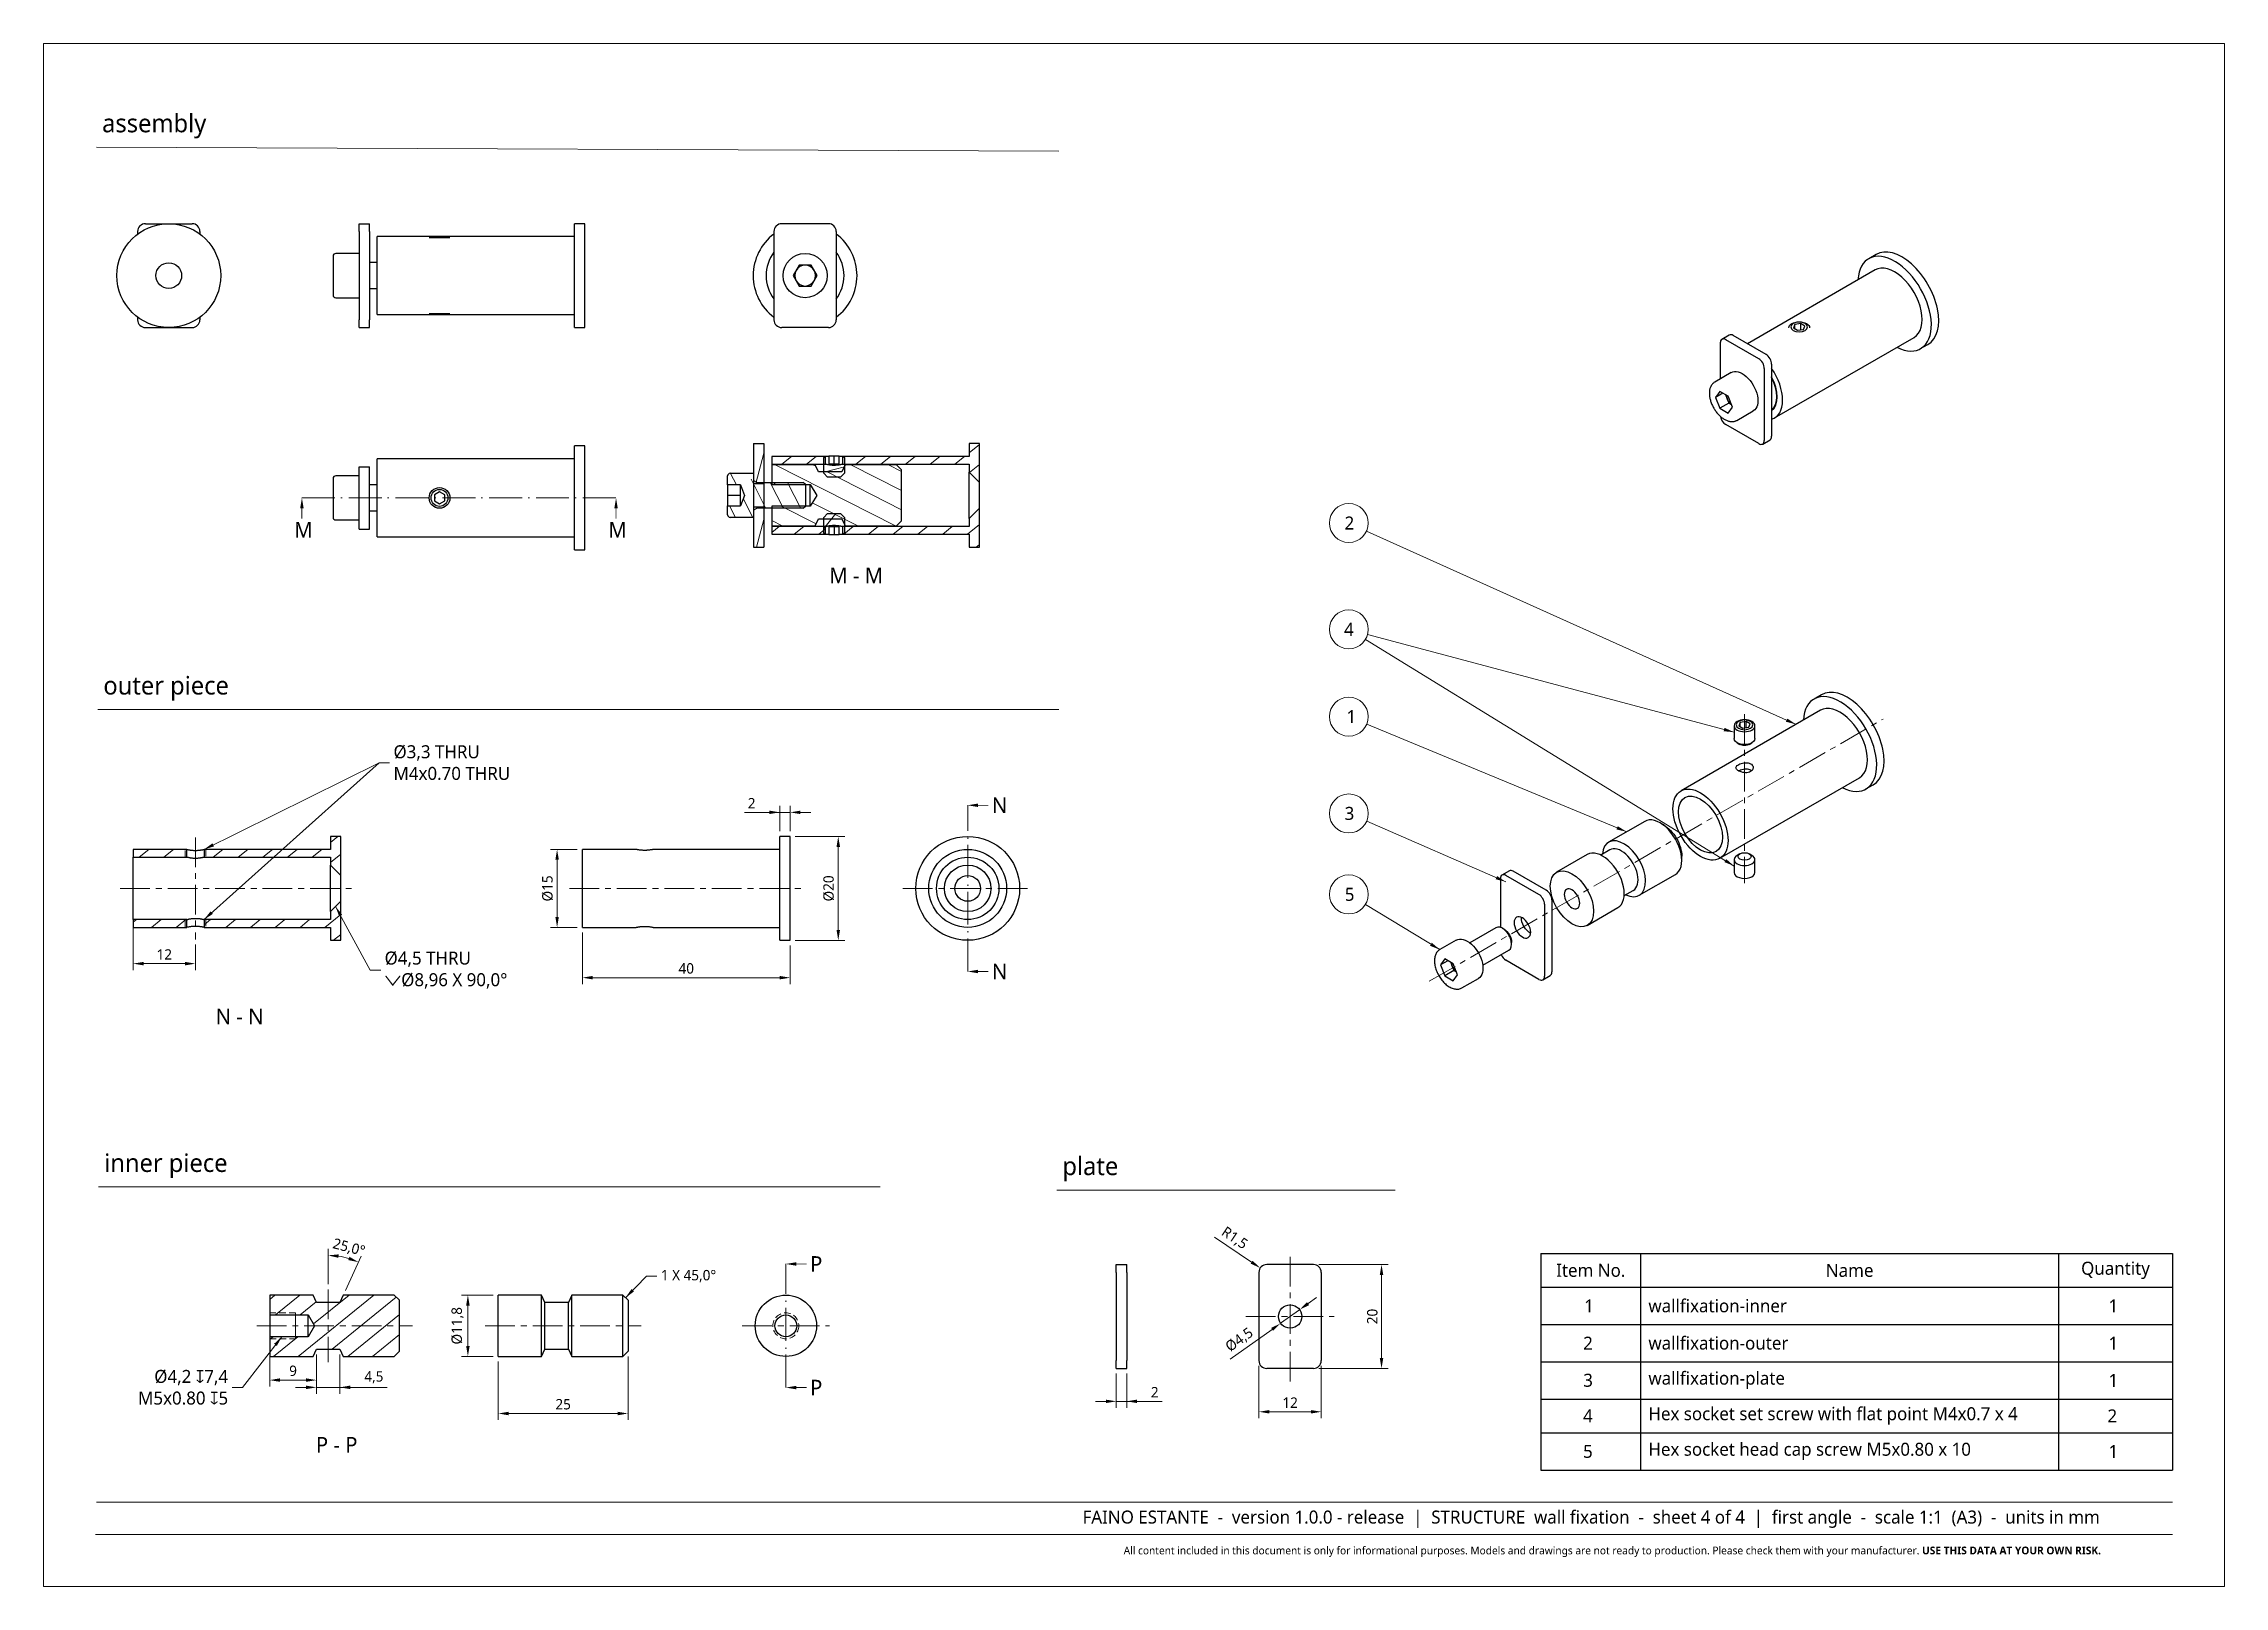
# Paper-space layout 'wall fixation' of a CAD drawing. Header units: inches, sheet in millimetres. Extents: x 0 to 420, y 0 to 297.
# The model-space entities are those that its viewports show. They can reach past a viewport. Long polylines and large blocks are cut down to what shows.
import ezdxf

# ---------------------------------------------------------------- set-up
doc = ezdxf.new("R2010")
doc.units = ezdxf.units.IN
doc.header["$LTSCALE"] = 12.7
doc.header["$MEASUREMENT"] = 0
doc.header["$PDMODE"] = 33
doc.header["$PDSIZE"] = 1
for name, pattern in [('CENTER', [0.72, 0.45, -0.09, 0.09, -0.09]), ('HIDDEN', [0.15, 0.1, -0.05]), ('ONS_DASHDOT', [0.71, 0.5, -0.1, 0.01, -0.1])]:
    doc.linetypes.add(name, pattern=pattern)
for name, color, linetype, lineweight in [('ANNOTATION_LINES', 7, 'Continuous', 13), ('ANNOTATION_TEXT', 7, 'Continuous', 25), ('BLIND_THREAD_SYMBOLS', 7, 'Continuous', 15), ('BORDER_FRAME', 7, 'Continuous', 15), ('CENTERLINES', 251, 'CENTER', 13), ('SECTION_CUTTING_LINE', 7, 'ONS_DASHDOT', 70), ('SIDE_THREAD_SYMBOLS', 7, 'HIDDEN', 15), ('SKETCHED_GEOMETRY', 251, 'Continuous', 13), ('SURFACE_THREAD_SYMBOLS_ON_AXIS', 7, 'HIDDEN', 15), ('VIEW_HATCHES', 7, 'Continuous', 13), ('Visible', 7, 'Continuous', 25)]:
    doc.layers.add(name, color=color, linetype=linetype, lineweight=lineweight)
doc.layers.add('TABLES', color=7, linetype='Continuous')
doc.styles.add('Onshape-Standard', font='NotoSans-Regular.ttf')
doc.styles.add('Onshape-Standard-BomTable-DataRow', font='Open Sans')
doc.styles.add('Onshape-Standard-BomTable-HeaderRow', font='Open Sans')
doc.styles.add('Onshape-Standard-Dimension', font='OpenSans-Regular.ttf')
doc.styles.add('Onshape-Standard-Hole-Callout', font='Open Sans', dxfattribs={"height": 2.5})
doc.styles.add('Onshape-Standard-NoteStyle', font='Open Sans', dxfattribs={"height": 2.5})
doc.styles.add('Onshape-Standard-View-Label', font='Open Sans', dxfattribs={"height": 3})
doc.dimstyles.new('Onshape-ISO-25$0', dxfattribs={"dimtxt": 2, "dimasz": 2, "dimexe": 1.25, "dimexo": 1, "dimgap": 0.75, "dimtad": 1, "dimtxsty": 'Onshape-Standard-Dimension', "dimcen": 2.5, "dimclrd": 251, "dimclre": 251, "dimclrt": 251, "dimadec": 1, "dimazin": 0, "dimtfac": 1, "dimtmove": 0, "dimatfit": 3, "dimfxl": 1, "dimlwd": 13, "dimlwe": 13, "dimarcsym": 0})
doc.dimstyles.new('Onshape-ISO-25$2', dxfattribs={"dimtxt": 2, "dimasz": 2, "dimexe": 1.25, "dimexo": 1, "dimgap": 0.75, "dimtad": 1, "dimtxsty": 'Onshape-Standard-Dimension', "dimcen": 2.5, "dimclrd": 251, "dimclre": 251, "dimclrt": 251, "dimadec": 1, "dimazin": 0, "dimtfac": 1, "dimtmove": 0, "dimatfit": 3, "dimfxl": 1, "dimlwd": 13, "dimlwe": 13, "dimarcsym": 0})
doc.dimstyles.new('Onshape-ISO-25$3', dxfattribs={"dimtxt": 2, "dimasz": 2, "dimexe": 1.25, "dimexo": 1, "dimgap": 0.75, "dimtad": 1, "dimtxsty": 'Onshape-Standard-Dimension', "dimcen": 0, "dimclrd": 251, "dimclre": 251, "dimclrt": 251, "dimadec": 1, "dimazin": 0, "dimtfac": 1, "dimtmove": 0, "dimatfit": 3, "dimfxl": 1, "dimlwd": 13, "dimlwe": 13, "dimarcsym": 0})
doc.dimstyles.new('Onshape-ISO-25$4', dxfattribs={"dimtxt": 2, "dimasz": 2, "dimexe": 1.25, "dimexo": 1, "dimgap": 0.75, "dimtad": 1, "dimtxsty": 'Onshape-Standard-Dimension', "dimcen": 0, "dimclrd": 251, "dimclre": 251, "dimclrt": 251, "dimadec": 1, "dimazin": 0, "dimtfac": 1, "dimtmove": 0, "dimatfit": 3, "dimfxl": 1, "dimlwd": 13, "dimlwe": 13, "dimarcsym": 0})
doc.dimstyles.new('Onshape-ISO-25$7', dxfattribs={"dimtxt": 2, "dimasz": 2, "dimexe": 1.25, "dimexo": 1, "dimgap": 0.75, "dimtad": 1, "dimtxsty": 'Onshape-Standard-Dimension', "dimcen": 2.5, "dimclrd": 251, "dimclre": 251, "dimclrt": 251, "dimadec": 1, "dimazin": 0, "dimtfac": 1, "dimtmove": 0, "dimatfit": 3, "dimfxl": 1, "dimlwd": 13, "dimlwe": 13, "dimarcsym": 0})
pattern_1 = [(75, (1721.8747, 202.7996), (-3.18756, 0.8541), [])]
pattern_2 = [(39, (1721.8747, 202.7996), (-1.88796, 2.33144), [])]
pattern_3 = [(39, (1592.7393, 134.3718), (-1.88796, 2.33144), [])]

psp = doc.layouts.new('wall fixation')

msp = doc.modelspace()

# ---------------------------------------------------------------- texts
at = {"layer": 'ANNOTATION_LINES', "color": 251, "char_height": 2.5, "attachment_point": 4, "style": 'Onshape-Standard'}
for s, insert in [('{\\fOpen Sans;2}', (1827.55891, 204.71189)), ('{\\fOpen Sans;4}', (1827.45162, 184.23969)), ('{\\fOpen Sans;1}', (1827.92846, 167.43415)), ('{\\fOpen Sans;3}', (1827.56232, 148.79527)), ('{\\fOpen Sans;5}', (1827.59382, 133.21196))]:
    msp.add_mtext(s, dxfattribs=dict(at, insert=insert))
at = {"layer": 'ANNOTATION_TEXT', "attachment_point": 1, "style": 'Onshape-Standard-NoteStyle'}
for s, insert, char_height, width in [('assembly', (1588.26709, 283.43051), 3.5, 222.743421), ('outer piece', (1588.50996, 175.19204), 3.5, 222.743421), ('inner piece', (1588.66224, 83.28089), 3.5, 150.5110407), ('plate', (1773.21745, 82.67147), 3.5, 63.7729498), ('{\\fOpen Sans|b0|i0|c0|p0;\\W8.15314;  }FAINO ESTANTE  -  version 1.0.0 - release  |  STRUCTURE  wall fixation  -  sheet 4 of 4  |  first angle  -  scale 1:1  (A3)  -  units in mm', (1763.28349, 14.59375), 2.5, 222.743421), ('{\\fOpen Sans|b0|i0|c0|p0;\\W9.38940;      }All content included in this document is only for informational purposes. Models and drawings are not ready to production. Please check them with your manufacturer. {\\fOpen Sans|b1|i0|c0|p0;USE THIS DATA AT YOUR OWN RISK.}', (1756.39533, 7.66012), 1.5, 230.5094998)]:
    msp.add_mtext(s, dxfattribs=dict(at, insert=insert, char_height=char_height, width=width))
at = {"layer": 'ANNOTATION_TEXT', "color": 7, "char_height": 3, "attachment_point": 2, "style": 'Onshape-Standard-View-Label'}
for s, insert in [(' M - M ', (1732.98672, 196.11375)), (' N - N ', (1614.2393, 111.21162)), (' P - P ', (1632.9383, 28.76496))]:
    msp.add_mtext(s, dxfattribs=dict(at, insert=insert))
at = {"layer": 'ANNOTATION_TEXT', "color": 251, "char_height": 2.5, "style": 'Onshape-Standard-Hole-Callout'}
for s, insert, attachment_point in [('%%c3,3 THRU \\PM4x0.70 THRU', (1644.38367, 158.56717), 4), ('%%c4,5 THRU \\P{\\FGDT.SHX|c0;w}%%c8,96 X 90,0%%d', (1642.67232, 118.65074), 4), ('%%c4,2 {\\FGDT.SHX|c0;x}7,4 \\PM5x0.80 {\\FGDT.SHX|c0;x}5', (1612.53893, 38.31327), 6)]:
    msp.add_mtext(s, dxfattribs=dict(at, insert=insert, attachment_point=attachment_point))
at = {"layer": 'ANNOTATION_TEXT', "color": 251, "lineweight": 13, "insert": (1695.88018, 59.73191), "char_height": 2, "attachment_point": 4, "style": 'Onshape-Standard-Dimension'}
msp.add_mtext('\\A1;\\A1;1 X \\A1;45,0°', dxfattribs=at)
at = {"layer": 'SECTION_CUTTING_LINE', "color": 7, "linetype": 'Continuous', "lineweight": -3, "char_height": 3, "attachment_point": 1, "style": 'Onshape-Standard'}
for s, insert, width in [('\\fOpen Sans|b0|i0|c0|p0;\\W1.0000000000;\\T1.0000000000;\\o\\lM', (1625.26997, 204.87727), 3.7786104), ('\\fOpen Sans|b0|i0|c0|p0;\\W1.0000000000;\\T1.0000000000;\\o\\lM', (1685.76997, 204.87727), 3.7786104), ('\\fOpen Sans|b0|i0|c0|p0;\\W1.0000000000;\\T1.0000000000;\\o\\lN', (1759.6374, 151.87185), 3.1553134), ('\\fOpen Sans|b0|i0|c0|p0;\\W1.0000000000;\\T1.0000000000;\\o\\lN', (1759.6374, 119.87185), 3.1553134), ('\\fOpen Sans|b0|i0|c0|p0;\\W1.0000000000;\\T1.0000000000;\\o\\lP', (1724.62316, 63.56915), 2.5197548), ('\\fOpen Sans|b0|i0|c0|p0;\\W1.0000000000;\\T1.0000000000;\\o\\lP', (1724.62316, 39.76915), 2.5197548)]:
    msp.add_mtext(s, dxfattribs=dict(at, insert=insert, width=width))

# ---------------------------------------------------------------- blocks, each defined once
blk = doc.blocks.new('*T52')
at = {"layer": 'TABLES', "color": 0, "linetype": 'ByBlock', "lineweight": -2}
for p, q in [((0, 0), (121.64, 0)), ((0, 0), (0, -41.66)), ((19.21, 0), (19.21, -41.66)), ((99.7, 0), (99.7, -41.66)), ((121.64, 0), (121.64, -41.66)), ((0, -6.49), (121.64, -6.49)), ((0, -13.65), (121.64, -13.65)), ((0, -20.82), (121.64, -20.82)), ((0, -27.99), (121.64, -27.99)), ((0, -34.49), (121.64, -34.49)), ((0, -41.66), (121.64, -41.66))]:
    blk.add_line(p, q, dxfattribs=at)
at = {"layer": 'TABLES', "color": 0, "char_height": 2.5}
for s, insert, width, attachment_point, style in [('{Item No.}', (9.61, -3.24), 16.2127, 5, 'Onshape-Standard-BomTable-HeaderRow'), ('{Name}', (59.46, -3.24), 77.4907, 5, 'Onshape-Standard-BomTable-HeaderRow'), ('{Quantity}', (110.67, -3.24), 18.9375, 5, 'Onshape-Standard-BomTable-HeaderRow'), ('{\\fOpen Sans|b0|i0|c0|p0;\\W8.09880; }1', (1.5, -10.07), 16.2127, 4, 'Onshape-Standard-BomTable-DataRow'), ('{wallfixation-inner}', (20.71, -10.07), 77.4907, 4, 'Onshape-Standard-BomTable-DataRow'), ('{\\fOpen Sans|b0|i0|c0|p0;\\W9.60253; }1', (101.2, -10.07), 18.9375, 4, 'Onshape-Standard-BomTable-DataRow'), ('{\\fOpen Sans|b0|i0|c0|p0;\\W7.85632; }2', (1.5, -17.24), 16.2127, 4, 'Onshape-Standard-BomTable-DataRow'), ('{wallfixation-outer}', (20.71, -17.24), 77.4907, 4, 'Onshape-Standard-BomTable-DataRow'), ('{\\fOpen Sans|b0|i0|c0|p0;\\W9.60253; }1', (101.2, -17.24), 18.9375, 4, 'Onshape-Standard-BomTable-DataRow'), ('{\\fOpen Sans|b0|i0|c0|p0;\\W7.87136; }3', (1.5, -24.4), 16.2127, 4, 'Onshape-Standard-BomTable-DataRow'), ('{wallfixation-plate}', (20.71, -24.4), 77.4907, 4, 'Onshape-Standard-BomTable-DataRow'), ('{\\fOpen Sans|b0|i0|c0|p0;\\W9.60253; }1', (101.2, -24.4), 18.9375, 4, 'Onshape-Standard-BomTable-DataRow'), ('{Hex socket set screw with flat point M4x0.7 x 4}', (20.71, -31.24), 77.4907, 4, 'Onshape-Standard-BomTable-DataRow'), ('{\\fOpen Sans|b0|i0|c0|p0;\\W7.82625; }4', (1.5, -31.24), 16.2127, 4, 'Onshape-Standard-BomTable-DataRow'), ('{\\fOpen Sans|b0|i0|c0|p0;\\W9.36005; }2', (101.2, -31.24), 18.9375, 4, 'Onshape-Standard-BomTable-DataRow'), ('{\\fOpen Sans|b0|i0|c0|p0;\\W7.83282; }5', (1.5, -38.08), 16.2127, 4, 'Onshape-Standard-BomTable-DataRow'), ('{Hex socket head cap screw M5x0.80 x 10}', (20.71, -38.08), 77.4907, 4, 'Onshape-Standard-BomTable-DataRow'), ('{\\fOpen Sans|b0|i0|c0|p0;\\W9.60253; }1', (101.2, -38.08), 18.9375, 4, 'Onshape-Standard-BomTable-DataRow')]:
    blk.add_mtext(s, dxfattribs=dict(at, insert=insert, width=width, attachment_point=attachment_point, style=style))
blk = doc.blocks.new('*D53')
at = {"layer": 'ANNOTATION_TEXT', "color": 251, "lineweight": 13}
for p, q in [((1680.77, 125.87), (1680.77, 115.93)), ((1720.77, 123.37), (1720.77, 115.93)), ((1682.77, 117.18), (1718.77, 117.18))]:
    blk.add_line(p, q, dxfattribs=at)
at = {"layer": 'ANNOTATION_TEXT', "color": 251}
for points in [[(1682.77, 117.52), (1682.77, 116.85), (1680.77, 117.18)], [(1718.77, 116.85), (1718.77, 117.52), (1720.77, 117.18)]]:
    blk.add_solid(points, dxfattribs=at)
at = {"layer": 'Defpoints', "color": 0}
for p in [(1680.77, 126.87), (1720.77, 124.37), (1720.77, 117.18)]:
    blk.add_point(p, dxfattribs=at)
at = {"layer": 'ANNOTATION_TEXT', "color": 251, "insert": (1700.77, 118.96), "char_height": 2, "attachment_point": 5, "style": 'Onshape-Standard-Dimension'}
blk.add_mtext('40', dxfattribs=at)
blk = doc.blocks.new('*D54')
at = {"layer": 'ANNOTATION_TEXT', "color": 251, "lineweight": 13}
for p, q in [((1679.77, 141.87), (1674.64, 141.87)), ((1675.89, 128.87), (1675.89, 139.87)), ((1679.77, 126.87), (1674.64, 126.87))]:
    blk.add_line(p, q, dxfattribs=at)
at = {"layer": 'ANNOTATION_TEXT', "color": 251}
for points in [[(1676.23, 139.87), (1675.56, 139.87), (1675.89, 141.87)], [(1675.56, 128.87), (1676.23, 128.87), (1675.89, 126.87)]]:
    blk.add_solid(points, dxfattribs=at)
at = {"layer": 'Defpoints', "color": 0}
for p in [(1675.89, 141.87), (1680.77, 141.87), (1680.77, 126.87)]:
    blk.add_point(p, dxfattribs=at)
at = {"layer": 'ANNOTATION_TEXT', "color": 251, "insert": (1674.06, 134.37), "char_height": 2, "attachment_point": 5, "rotation": 90, "style": 'Onshape-Standard-Dimension'}
blk.add_mtext('Ø15', dxfattribs=at)
blk = doc.blocks.new('*D55')
at = {"layer": 'ANNOTATION_TEXT', "color": 251, "lineweight": 13}
for p, q in [((1721.77, 144.37), (1731.29, 144.37)), ((1730.04, 126.37), (1730.04, 142.37)), ((1721.77, 124.37), (1731.29, 124.37))]:
    blk.add_line(p, q, dxfattribs=at)
at = {"layer": 'ANNOTATION_TEXT', "color": 251}
for points in [[(1730.38, 142.37), (1729.71, 142.37), (1730.04, 144.37)], [(1729.71, 126.37), (1730.38, 126.37), (1730.04, 124.37)]]:
    blk.add_solid(points, dxfattribs=at)
at = {"layer": 'Defpoints', "color": 0}
for p in [(1720.77, 144.37), (1730.04, 144.37), (1720.77, 124.37)]:
    blk.add_point(p, dxfattribs=at)
at = {"layer": 'ANNOTATION_TEXT', "color": 251, "insert": (1728.21, 134.37), "char_height": 2, "attachment_point": 5, "rotation": 90, "style": 'Onshape-Standard-Dimension'}
blk.add_mtext('Ø20', dxfattribs=at)
blk = doc.blocks.new('*D56')
at = {"layer": 'ANNOTATION_TEXT', "color": 251, "lineweight": 13}
for p, q in [((1718.77, 149.01), (1711.96, 149.01)), ((1716.77, 149.01), (1714.77, 149.01)), ((1718.77, 145.37), (1718.77, 150.26)), ((1720.77, 149.01), (1718.77, 149.01)), ((1720.77, 145.37), (1720.77, 150.26)), ((1722.77, 149.01), (1724.77, 149.01))]:
    blk.add_line(p, q, dxfattribs=at)
at = {"layer": 'ANNOTATION_TEXT', "color": 251}
for points in [[(1716.77, 148.68), (1716.77, 149.34), (1718.77, 149.01)], [(1722.77, 149.34), (1722.77, 148.68), (1720.77, 149.01)]]:
    blk.add_solid(points, dxfattribs=at)
at = {"layer": 'Defpoints', "color": 0}
for p in [(1718.77, 149.01), (1718.77, 144.37), (1720.77, 144.37)]:
    blk.add_point(p, dxfattribs=at)
at = {"layer": 'ANNOTATION_TEXT', "color": 251, "insert": (1713.36, 150.77), "char_height": 2, "attachment_point": 5, "style": 'Onshape-Standard-Dimension'}
blk.add_mtext('2', dxfattribs=at)
blk = doc.blocks.new('*D57')
at = {"layer": 'ANNOTATION_TEXT', "color": 251, "lineweight": 13}
for p, q in [((1594.24, 127.37), (1594.24, 118.64)), ((1606.24, 123.56), (1606.24, 118.64)), ((1596.24, 119.89), (1604.24, 119.89))]:
    blk.add_line(p, q, dxfattribs=at)
at = {"layer": 'ANNOTATION_TEXT', "color": 251}
for points in [[(1596.24, 120.22), (1596.24, 119.55), (1594.24, 119.89)], [(1604.24, 119.55), (1604.24, 120.22), (1606.24, 119.89)]]:
    blk.add_solid(points, dxfattribs=at)
at = {"layer": 'Defpoints', "color": 0}
for p in [(1594.24, 128.37), (1606.24, 124.56), (1606.24, 119.89)]:
    blk.add_point(p, dxfattribs=at)
at = {"layer": 'ANNOTATION_TEXT', "color": 251, "insert": (1600.24, 121.65), "char_height": 2, "attachment_point": 5, "style": 'Onshape-Standard-Dimension'}
blk.add_mtext('12', dxfattribs=at)
blk = doc.blocks.new('*D58')
at = {"layer": 'ANNOTATION_TEXT', "color": 251, "lineweight": 13}
for p, q in [((1664.56, 43.27), (1664.56, 32.03)), ((1689.56, 44.27), (1689.56, 32.03)), ((1666.56, 33.28), (1687.56, 33.28))]:
    blk.add_line(p, q, dxfattribs=at)
at = {"layer": 'ANNOTATION_TEXT', "color": 251}
for points in [[(1666.56, 33.61), (1666.56, 32.94), (1664.56, 33.28)], [(1687.56, 32.94), (1687.56, 33.61), (1689.56, 33.28)]]:
    blk.add_solid(points, dxfattribs=at)
at = {"layer": 'Defpoints', "color": 0}
for p in [(1664.56, 44.27), (1689.56, 45.27), (1689.56, 33.28)]:
    blk.add_point(p, dxfattribs=at)
at = {"layer": 'ANNOTATION_TEXT', "color": 251, "insert": (1677.06, 35.05), "char_height": 2, "attachment_point": 5, "style": 'Onshape-Standard-Dimension'}
blk.add_mtext('25', dxfattribs=at)
blk = doc.blocks.new('*D59')
at = {"layer": 'ANNOTATION_TEXT', "color": 251, "lineweight": 13}
for p, q in [((1663.56, 56.07), (1657.46, 56.07)), ((1658.71, 46.27), (1658.71, 54.07)), ((1663.56, 44.27), (1657.46, 44.27))]:
    blk.add_line(p, q, dxfattribs=at)
at = {"layer": 'ANNOTATION_TEXT', "color": 251}
for points in [[(1659.05, 54.07), (1658.38, 54.07), (1658.71, 56.07)], [(1658.38, 46.27), (1659.05, 46.27), (1658.71, 44.27)]]:
    blk.add_solid(points, dxfattribs=at)
at = {"layer": 'Defpoints', "color": 0}
for p in [(1658.71, 56.07), (1664.56, 56.07), (1664.56, 44.27)]:
    blk.add_point(p, dxfattribs=at)
at = {"layer": 'ANNOTATION_TEXT', "color": 251, "insert": (1656.74, 50.17), "char_height": 2, "attachment_point": 5, "rotation": 90, "style": 'Onshape-Standard-Dimension'}
blk.add_mtext('Ø11,8', dxfattribs=at)
blk = doc.blocks.new('*D60')
at = {"layer": 'ANNOTATION_TEXT', "color": 251, "lineweight": 13}
for p, q in [((1629.54, 44.67), (1629.54, 37.06)), ((1634.04, 44.67), (1634.04, 37.06)), ((1627.54, 38.31), (1625.54, 38.31)), ((1629.54, 38.31), (1634.04, 38.31)), ((1634.04, 38.31), (1643.18, 38.31)), ((1636.04, 38.31), (1638.04, 38.31))]:
    blk.add_line(p, q, dxfattribs=at)
at = {"layer": 'ANNOTATION_TEXT', "color": 251}
for points in [[(1627.54, 37.98), (1627.54, 38.65), (1629.54, 38.31)], [(1636.04, 38.65), (1636.04, 37.98), (1634.04, 38.31)]]:
    blk.add_solid(points, dxfattribs=at)
at = {"layer": 'Defpoints', "color": 0}
for p in [(1629.54, 45.67), (1634.04, 45.67), (1634.04, 38.31)]:
    blk.add_point(p, dxfattribs=at)
at = {"layer": 'ANNOTATION_TEXT', "color": 251, "insert": (1640.61, 40.24), "char_height": 2, "attachment_point": 5, "style": 'Onshape-Standard-Dimension'}
blk.add_mtext('4,5', dxfattribs=at)
blk = doc.blocks.new('*D61')
at = {"layer": 'ANNOTATION_TEXT', "color": 251, "lineweight": 13}
for p, q in [((1631.79, 58.17), (1631.79, 64.97)), ((1635.11, 56.98), (1638.18, 63.56))]:
    blk.add_line(p, q, dxfattribs=at)
blk.add_arc((1631.79, 49.84), 13.88, 73.2629, 81.7371, dxfattribs=at)
at = {"layer": 'ANNOTATION_TEXT', "color": 251}
for points in [[(1633.81, 63.91), (1633.76, 63.25), (1631.79, 63.72)], [(1635.67, 62.82), (1635.9, 63.45), (1637.65, 62.42)]]:
    blk.add_solid(points, dxfattribs=at)
at = {"layer": 'Defpoints', "color": 0}
for p in [(1633.8, 63.58), (1631.79, 57.17), (1634.04, 54.67), (1634.69, 56.07), (1631.79, 43.17)]:
    blk.add_point(p, dxfattribs=at)
at = {"layer": 'ANNOTATION_TEXT', "color": 251, "insert": (1635.78, 65.15), "char_height": 2, "attachment_point": 5, "rotation": 345.3734, "style": 'Onshape-Standard-Dimension'}
blk.add_mtext('25,0%%d', dxfattribs=at)
blk = doc.blocks.new('*D62')
at = {"layer": 'ANNOTATION_TEXT', "color": 251, "lineweight": 13}
for p, q in [((1620.54, 47.07), (1620.54, 38.46)), ((1629.54, 44.67), (1629.54, 38.46)), ((1622.54, 39.71), (1627.54, 39.71))]:
    blk.add_line(p, q, dxfattribs=at)
at = {"layer": 'ANNOTATION_TEXT', "color": 251}
for points in [[(1622.54, 40.05), (1622.54, 39.38), (1620.54, 39.71)], [(1627.54, 39.38), (1627.54, 40.05), (1629.54, 39.71)]]:
    blk.add_solid(points, dxfattribs=at)
at = {"layer": 'Defpoints', "color": 0}
for p in [(1620.54, 48.07), (1629.54, 45.67), (1629.54, 39.71)]:
    blk.add_point(p, dxfattribs=at)
at = {"layer": 'ANNOTATION_TEXT', "color": 251, "insert": (1625.04, 41.49), "char_height": 2, "attachment_point": 5, "style": 'Onshape-Standard-Dimension'}
blk.add_mtext('9', dxfattribs=at)
blk = doc.blocks.new('*D63')
at = {"layer": 'ANNOTATION_TEXT', "color": 251, "lineweight": 13}
for p, q in [((1822.57, 61.95), (1835.92, 61.95)), ((1834.67, 59.95), (1834.67, 43.95)), ((1822.57, 41.95), (1835.92, 41.95))]:
    blk.add_line(p, q, dxfattribs=at)
at = {"layer": 'ANNOTATION_TEXT', "color": 251}
for points in [[(1835.01, 59.95), (1834.34, 59.95), (1834.67, 61.95)], [(1834.34, 43.95), (1835.01, 43.95), (1834.67, 41.95)]]:
    blk.add_solid(points, dxfattribs=at)
at = {"layer": 'Defpoints', "color": 0}
for p in [(1821.57, 61.95), (1821.57, 41.95), (1834.67, 41.95)]:
    blk.add_point(p, dxfattribs=at)
at = {"layer": 'ANNOTATION_TEXT', "color": 251, "insert": (1832.9, 51.95), "char_height": 2, "attachment_point": 5, "rotation": 90, "style": 'Onshape-Standard-Dimension'}
blk.add_mtext('20', dxfattribs=at)
blk = doc.blocks.new('*D64')
at = {"layer": 'ANNOTATION_TEXT', "color": 251, "lineweight": 13}
for p, q in [((1811.07, 42.45), (1811.07, 32.36)), ((1823.07, 42.45), (1823.07, 32.36)), ((1813.07, 33.61), (1821.07, 33.61))]:
    blk.add_line(p, q, dxfattribs=at)
at = {"layer": 'ANNOTATION_TEXT', "color": 251}
for points in [[(1813.07, 33.94), (1813.07, 33.28), (1811.07, 33.61)], [(1821.07, 33.28), (1821.07, 33.94), (1823.07, 33.61)]]:
    blk.add_solid(points, dxfattribs=at)
at = {"layer": 'Defpoints', "color": 0}
for p in [(1811.07, 43.45), (1823.07, 43.45), (1823.07, 33.61)]:
    blk.add_point(p, dxfattribs=at)
at = {"layer": 'ANNOTATION_TEXT', "color": 251, "insert": (1817.07, 35.37), "char_height": 2, "attachment_point": 5, "style": 'Onshape-Standard-Dimension'}
blk.add_mtext('12', dxfattribs=at)
blk = doc.blocks.new('*D65')
at = {"layer": 'ANNOTATION_TEXT', "color": 251, "lineweight": 13}
for p, q in [((1820.52, 54.43), (1822.15, 55.59)), ((1818.9, 53.26), (1815.24, 50.64)), ((1813.61, 49.48), (1805.55, 43.71))]:
    blk.add_line(p, q, dxfattribs=at)
at = {"layer": 'ANNOTATION_TEXT', "color": 251}
for points in [[(1820.33, 54.7), (1820.72, 54.15), (1818.9, 53.26)], [(1813.81, 49.21), (1813.42, 49.75), (1815.24, 50.64)]]:
    blk.add_solid(points, dxfattribs=at)
at = {"layer": 'Defpoints', "color": 0}
for p in [(1815.24, 50.64), (1818.9, 53.26)]:
    blk.add_point(p, dxfattribs=at)
at = {"layer": 'ANNOTATION_TEXT', "color": 251, "insert": (1807.33, 47.4), "char_height": 2, "attachment_point": 5, "rotation": 35.5924, "style": 'Onshape-Standard-Dimension'}
blk.add_mtext('%%c4,5', dxfattribs=at)
blk = doc.blocks.new('*D66')
at = {"layer": 'ANNOTATION_TEXT', "color": 251, "lineweight": 13}
for p, q in [((1783.59, 40.95), (1783.59, 34.37)), ((1785.59, 40.95), (1785.59, 34.37)), ((1781.59, 35.62), (1779.59, 35.62)), ((1783.59, 35.62), (1785.59, 35.62)), ((1785.59, 35.62), (1792.4, 35.62)), ((1787.59, 35.62), (1789.59, 35.62))]:
    blk.add_line(p, q, dxfattribs=at)
at = {"layer": 'ANNOTATION_TEXT', "color": 251}
for points in [[(1781.59, 35.29), (1781.59, 35.95), (1783.59, 35.62)], [(1787.59, 35.95), (1787.59, 35.29), (1785.59, 35.62)]]:
    blk.add_solid(points, dxfattribs=at)
at = {"layer": 'Defpoints', "color": 0}
for p in [(1783.59, 41.95), (1785.59, 41.95), (1785.59, 35.62)]:
    blk.add_point(p, dxfattribs=at)
at = {"layer": 'ANNOTATION_TEXT', "color": 251, "insert": (1790.99, 37.38), "char_height": 2, "attachment_point": 5, "style": 'Onshape-Standard-Dimension'}
blk.add_mtext('2', dxfattribs=at)
blk = doc.blocks.new('*D67')
at = {"layer": 'ANNOTATION_TEXT', "color": 251, "lineweight": 13}
blk.add_line((1809.66, 62.41), (1802.49, 67.24), dxfattribs=at)
at = {"layer": 'ANNOTATION_TEXT', "color": 251}
blk.add_solid([(1809.48, 62.13), (1809.85, 62.68), (1811.32, 61.29)], dxfattribs=at)
at = {"layer": 'Defpoints', "color": 0}
for p in [(1811.32, 61.29), (1812.57, 60.45)]:
    blk.add_point(p, dxfattribs=at)
at = {"layer": 'ANNOTATION_TEXT', "color": 251, "insert": (1806.32, 66.98), "char_height": 2, "attachment_point": 5, "rotation": 326.0474, "style": 'Onshape-Standard-Dimension'}
blk.add_mtext('R1,5', dxfattribs=at)

# ---------------------------------------------------------------- dimensions: what is measured, and where the dimension line sits
at = {"layer": 'ANNOTATION_TEXT'}
for base, p1, p2, angle, override, picture, middle, dimtype in [((1718.76658, 149.00925), (1720.76658, 144.37185), (1718.76658, 144.37185), 180, {"dimlfac": 1, "dimpost": ''}, '*D56', (1713.36195, 149.00925), 161), ((1730.04445, 144.37185), (1720.76658, 124.37185), (1720.76658, 144.37185), 90, {"dimlfac": 1, "dimpost": 'Ø<>'}, '*D55', (1730.04445, 134.37185), 161), ((1675.89421, 141.87185), (1680.76658, 126.87185), (1680.76658, 141.87185), 90, {"dimlfac": 1, "dimpost": 'Ø<>'}, '*D54', (1675.89421, 134.37185), 161), ((1834.67446, 41.95196), (1821.56778, 61.95196), (1821.56778, 41.95196), 90, {"dimlfac": 1, "dimpost": ''}, '*D63', (1834.67446, 51.95196), 160), ((1658.7143, 56.06915), (1664.5613, 44.26915), (1664.5613, 56.06915), 90, {"dimlfac": 1, "dimpost": 'Ø<>'}, '*D59', (1658.7143, 50.16915), 161), ((1634.03737, 38.31327), (1629.53737, 45.66915), (1634.03737, 45.66915), 0, {"dimlfac": 1, "dimpost": ''}, '*D60', (1640.60821, 38.31327), 161), ((1785.58959, 35.61931), (1783.58959, 41.95196, 4.5), (1785.58959, 41.95196, 4.5), 0, {"dimlfac": 1, "dimpost": ''}, '*D66', (1790.99422, 35.61931), 161)]:
    dim = msp.add_linear_dim(base=base, p1=p1, p2=p2, angle=angle, dimstyle='Onshape-ISO-25$0', override=override, dxfattribs=at)
    dim.commit()
    dim.dimension.update_dxf_attribs({"geometry": picture, "text_midpoint": middle, "dimtype": dimtype})
for base, p1, p2, picture, middle in [((1606.24059, 119.88509), (1594.2393, 128.37185), (1606.24059, 124.55554), '*D57', (1600.23994, 119.88509)), ((1720.76658, 117.18417), (1680.76658, 126.87185), (1720.76658, 124.37185), '*D53', (1700.76658, 117.18417)), ((1629.53737, 39.71327), (1620.53737, 48.06915), (1629.53737, 45.66915), '*D62', (1625.03737, 39.71327)), ((1689.5613, 33.27511), (1664.5613, 44.26915), (1689.5613, 45.26915), '*D58', (1677.0613, 33.27511)), ((1823.06778, 33.60887), (1811.06778, 43.45196), (1823.06778, 43.45196), '*D64', (1817.06778, 33.60887))]:
    dim = msp.add_linear_dim(base=base, p1=p1, p2=p2, dimstyle='Onshape-ISO-25$0', override={"dimlfac": 1, "dimpost": ''}, dxfattribs=at)
    dim.commit()
    dim.dimension.update_dxf_attribs({"geometry": picture, "text_midpoint": middle, "dimtype": 160})
dim = msp.add_angular_dim_2l(base=(1633.79905, 63.57768), line1=((1634.6902, 56.06915), (1634.03737, 54.66915)), line2=((1631.78737, 57.16915), (1631.78737, 43.16915)), dimstyle='Onshape-ISO-25$2', override={"dimlfac": 1, "dimpost": '', "dimtdec": 0}, dxfattribs=at)
dim.commit()
dim.dimension.update_dxf_attribs({"geometry": '*D61', "text_midpoint": (1635.29239, 63.2744), "dimtype": 162})
dim = msp.add_radius_dim(center=(1812.56778, 60.45196), mpoint=(1811.32353, 61.28972), dimstyle='Onshape-ISO-25$4', override={"dimexe": 0.392699, "dimlfac": 1, "dimpost": 'R<>', "dimse1": 1, "dimtofl": 0, "dimatfit": 0}, dxfattribs=at)
dim.commit()
dim.dimension.update_dxf_attribs({"geometry": '*D67', "text_midpoint": (1805.24693, 65.38113), "dimtype": 164})
dim = msp.add_diameter_dim_2p(p1=(1818.89743, 53.2615), p2=(1815.23813, 50.64243), dimstyle='Onshape-ISO-25$3', override={"dimlfac": 1, "dimpost": '%%c<>'}, dxfattribs=at)
dim.commit()
dim.dimension.update_dxf_attribs({"geometry": '*D65', "text_midpoint": (1808.47696, 45.80326), "dimtype": 163})

# ---------------------------------------------------------------- hatches: boundary and pattern name
at = {"layer": 'VIEW_HATCHES'}
h = msp.add_hatch(dxfattribs=at)
h.set_pattern_fill('LINE', color=256, scale=26.4, angle=75, style=0)
h.set_pattern_definition(pattern_1)
edge = h.paths.add_edge_path()
edge.add_line((1713.73672, 220.03875), (1713.73672, 212.28875))
edge.add_line((1713.73672, 212.28875), (1715.73672, 212.28875))
edge.add_line((1715.73672, 220.03875), (1715.73672, 212.28875))
edge.add_line((1713.73672, 220.03875), (1715.73672, 220.03875))
h = msp.add_hatch(dxfattribs=at)
h.set_pattern_fill('LINE', color=256, scale=24, angle=39, style=0)
h.set_pattern_definition(pattern_2)
h.paths.add_polyline_path([(1755.23672, 214.51875), (1757.23672, 212.51875), (1757.23672, 220.03875), (1755.23672, 220.03875), (1755.23672, 217.53875), (1730.88672, 217.53875), (1730.88672, 216.03875), (1755.23672, 216.03875)])
h = msp.add_hatch(dxfattribs=at)
h.set_pattern_fill('LINE', color=256, scale=24, angle=117, style=0)
h.set_pattern_definition([(117, (1721.8747, 202.7996), (-2.673, -1.36197), [])])
edge = h.paths.add_edge_path()
edge.add_line((1711.23672, 212.03875), (1708.73672, 212.03875))
edge.add_line((1711.23672, 212.03875), (1711.96466, 210.03875))
edge.add_line((1711.96466, 210.03875), (1711.23672, 208.03875))
edge.add_line((1708.73672, 208.03875), (1711.23672, 208.03875))
edge.add_line((1708.73672, 206.28875), (1708.73672, 208.03875))
edge.add_arc((1709.23672, 206.28875), 0.5, 180, 270, ccw=False)
edge.add_line((1713.73672, 205.78875), (1709.23672, 205.78875))
edge.add_line((1713.73672, 207.07387), (1713.73672, 205.78875))
edge.add_arc((1713.93672, 207.07387), 0.2, 120.2564372, 180)
edge.add_line((1714.29001, 207.5115), (1713.83594, 207.24663))
edge.add_arc((1714.39079, 207.33875), 0.2, 90, 120.2564372)
edge.add_line((1723.30371, 207.53875), (1714.39079, 207.53875))
edge.add_line((1723.30371, 207.53875), (1723.73672, 207.97176))
edge.add_line((1723.73672, 212.10573), (1723.73672, 207.97176))
edge.add_line((1723.73672, 212.10573), (1723.30371, 212.53875))
edge.add_line((1714.39079, 212.53875), (1723.30371, 212.53875))
edge.add_arc((1714.39079, 212.73875), 0.2, 239.7435628, 270)
edge.add_line((1713.83594, 212.83086), (1714.29001, 212.56599))
edge.add_arc((1713.93672, 213.00362), 0.2, 180, 239.7435628)
edge.add_line((1713.73672, 214.28875), (1713.73672, 213.00362))
edge.add_line((1709.23672, 214.28875), (1713.73672, 214.28875))
edge.add_arc((1709.23672, 213.78875), 0.5, 90, 180, ccw=False)
edge.add_line((1708.73672, 212.03875), (1708.73672, 213.78875))
h = msp.add_hatch(dxfattribs=at)
h.set_pattern_fill('LINE', color=256, scale=24, angle=39, style=0)
h.set_pattern_definition(pattern_2)
h.paths.add_polyline_path([(1717.23672, 217.53875), (1717.23672, 216.03875), (1727.58672, 216.03875), (1727.58672, 217.53875)])
h = msp.add_hatch(dxfattribs=at)
h.set_pattern_fill('LINE', color=256, scale=26.4, angle=153, style=0)
h.set_pattern_definition([(153, (1721.8747, 202.7996), (-1.49817, -2.9403), [])])
h.paths.add_polyline_path([(1741.23672, 204.13875), (1742.23672, 205.13875), (1742.23672, 214.93875), (1741.23672, 215.93875), (1731.38955, 215.93875), (1730.73672, 214.53875), (1726.23672, 214.53875), (1725.58389, 215.93875), (1717.23672, 215.93875), (1717.23672, 212.13875), (1724.63672, 212.13875), (1725.89853, 210.03875), (1724.63672, 207.93875), (1717.23672, 207.93875), (1717.23672, 204.13875), (1725.58389, 204.13875), (1726.23672, 205.53875), (1730.73672, 205.53875), (1731.38955, 204.13875)])
h = msp.add_hatch(dxfattribs=at)
h.set_pattern_fill('LINE', color=256, scale=26.4, angle=15, style=0)
h.set_pattern_definition([(15, (1721.8747, 202.7996), (-0.8541, 3.18756), [])])
edge = h.paths.add_edge_path()
edge.add_line((1731.23672, 214.30138), (1730.48672, 213.55138))
edge.add_line((1731.23672, 217.33257), (1731.23672, 214.30138))
edge.add_line((1730.85772, 217.55138), (1731.23672, 217.33257))
edge.add_line((1730.23672, 217.55138), (1730.85772, 217.55138))
edge.add_line((1730.23672, 216.05138), (1730.23672, 217.55138))
edge.add_line((1730.23672, 216.05138), (1728.23672, 216.05138))
edge.add_line((1728.23672, 217.55138), (1728.23672, 216.05138))
edge.add_line((1727.61572, 217.55138), (1728.23672, 217.55138))
edge.add_line((1727.23672, 217.33257), (1727.61572, 217.55138))
edge.add_line((1727.23672, 214.30138), (1727.23672, 217.33257))
edge.add_line((1727.98672, 213.55138), (1727.23672, 214.30138))
edge.add_line((1730.48672, 213.55138), (1727.98672, 213.55138))
h = msp.add_hatch(dxfattribs=at)
h.set_pattern_fill('LINE', color=256, scale=26.4, angle=75, style=0)
h.set_pattern_definition(pattern_1)
edge = h.paths.add_edge_path()
edge.add_line((1713.73672, 200.03875), (1715.73672, 200.03875))
edge.add_line((1715.73672, 207.78875), (1715.73672, 200.03875))
edge.add_line((1715.73672, 207.78875), (1713.73672, 207.78875))
edge.add_line((1713.73672, 207.78875), (1713.73672, 200.03875))
h = msp.add_hatch(dxfattribs=at)
h.set_pattern_fill('LINE', color=256, scale=29.04, angle=51, style=0)
h.set_pattern_definition([(51, (1721.8747, 202.7996), (-2.821, 2.2844), [])])
edge = h.paths.add_edge_path()
edge.add_line((1727.23672, 205.77621), (1727.98672, 206.52621))
edge.add_line((1727.23672, 202.74502), (1727.23672, 205.77621))
edge.add_line((1727.61572, 202.52621), (1727.23672, 202.74502))
edge.add_line((1728.23672, 202.52621), (1727.61572, 202.52621))
edge.add_line((1728.23672, 204.02621), (1728.23672, 202.52621))
edge.add_line((1728.23672, 204.02621), (1730.23672, 204.02621))
edge.add_line((1730.23672, 202.52621), (1730.23672, 204.02621))
edge.add_line((1730.85772, 202.52621), (1730.23672, 202.52621))
edge.add_line((1731.23672, 202.74502), (1730.85772, 202.52621))
edge.add_line((1731.23672, 205.77621), (1731.23672, 202.74502))
edge.add_line((1730.48672, 206.52621), (1731.23672, 205.77621))
edge.add_line((1727.98672, 206.52621), (1730.48672, 206.52621))
h = msp.add_hatch(dxfattribs=at)
h.set_pattern_fill('LINE', color=256, scale=24, angle=39, style=0)
h.set_pattern_definition(pattern_2)
h.paths.add_polyline_path([(1757.23672, 207.55875), (1755.23672, 205.55875), (1755.23672, 204.03875), (1730.88672, 204.03875), (1730.88672, 202.53875), (1755.23672, 202.53875), (1755.23672, 200.03875), (1757.23672, 200.03875)])
h = msp.add_hatch(dxfattribs=at)
h.set_pattern_fill('LINE', color=256, scale=24, angle=39, style=0)
h.set_pattern_definition(pattern_2)
h.paths.add_polyline_path([(1717.23672, 204.03875), (1717.23672, 202.53875), (1727.58672, 202.53875), (1727.58672, 204.03875)])
h = msp.add_hatch(dxfattribs=at)
h.set_pattern_fill('LINE', color=256, scale=24, angle=39, style=0)
h.set_pattern_definition(pattern_3)
h.paths.add_polyline_path([(1632.2393, 138.85185), (1634.2393, 136.85185), (1634.2393, 144.37185), (1632.2393, 144.37185), (1632.2393, 141.87185), (1607.8893, 141.87185), (1607.8893, 140.37185), (1632.2393, 140.37185)])
h = msp.add_hatch(dxfattribs=at)
h.set_pattern_fill('LINE', color=256, scale=24, angle=39, style=0)
h.set_pattern_definition(pattern_3)
h.paths.add_polyline_path([(1594.2393, 141.87185), (1594.2393, 140.37185), (1604.5893, 140.37185), (1604.5893, 141.87185)])
h = msp.add_hatch(dxfattribs=at)
h.set_pattern_fill('LINE', color=256, scale=24, angle=39, style=0)
h.set_pattern_definition(pattern_3)
h.paths.add_polyline_path([(1634.2393, 131.89185), (1632.2393, 129.89185), (1632.2393, 128.37185), (1607.8893, 128.37185), (1607.8893, 126.87185), (1632.2393, 126.87185), (1632.2393, 124.37185), (1634.2393, 124.37185)])
h = msp.add_hatch(dxfattribs=at)
h.set_pattern_fill('LINE', color=256, scale=24, angle=39, style=0)
h.set_pattern_definition(pattern_3)
h.paths.add_polyline_path([(1594.2393, 128.37185), (1594.2393, 126.87185), (1604.5893, 126.87185), (1604.5893, 128.37185)])
h = msp.add_hatch(dxfattribs=at)
h.set_pattern_fill('LINE', color=256, scale=24, angle=39, style=0)
h.set_pattern_definition([(39, (1619.0374, 50.169), (-1.88796, 2.33144), [])])
h.paths.add_polyline_path([(1644.53737, 44.26915), (1645.53737, 45.26915), (1645.53737, 55.06915), (1644.53737, 56.06915), (1634.6902, 56.06915), (1634.03737, 54.66915), (1629.53737, 54.66915), (1628.88454, 56.06915), (1620.53737, 56.06915), (1620.53737, 52.26915), (1627.93737, 52.26915), (1629.19917, 50.16915), (1627.93737, 48.06915), (1620.53737, 48.06915), (1620.53737, 44.26915), (1628.88454, 44.26915), (1629.53737, 45.66915), (1634.03737, 45.66915), (1634.6902, 44.26915)])

# ---------------------------------------------------------------- linework, layer by layer
at = {"layer": 'ANNOTATION_LINES', "color": 251}
for p, q in [((1914.51109, 165.947, -13.44944), (1831.79684, 203.17287, 13.44944)), ((1902.58551, 138.67342, -12.42117), (1831.57285, 182.27746, 12.42117)), ((1902.58551, 164.43908, -3.31163), (1832.00044, 183.27292, 3.31163)), ((1881.89056, 145.26601, 0.19443), (1831.8417, 165.99896, -0.19443)), ((1858.62357, 135.63453, 10.75313), (1831.81579, 147.29908, -10.75313)), ((1845.89197, 122.57696, 15.2276), (1831.58257, 131.26565, -15.2276))]:
    msp.add_line(p, q, dxfattribs=at)
for points in [[(1607.8893, 141.87185), (1641.63367, 158.56717), (1643.63367, 158.56717)], [(1607.8893, 128.37185), (1641.63367, 158.56717), (1643.63367, 158.56717)], [(1633.2393, 130.89185), (1639.92232, 118.65074), (1641.92232, 118.65074)], [(1622.88328, 48.06915), (1615.28893, 38.31327), (1613.28893, 38.31327)]]:
    msp.add_lwpolyline(points, dxfattribs=at)
for centre in [(1828.3772, 204.71189), (1828.3772, 184.23969), (1828.3772, 167.43415), (1828.3772, 148.79527), (1828.3772, 133.21196)]:
    msp.add_circle(centre, 3.75, dxfattribs=at)
for points in [[(1900.73905, 165.27676), (1902.58551, 164.43908), (1900.56718, 164.63263)], [(1912.82409, 167.07178), (1914.51109, 165.947), (1912.55048, 166.46385)], [(1609.82971, 142.45999), (1607.8893, 141.87185), (1609.53408, 143.05752)], [(1880.17039, 146.33939), (1881.89056, 145.26601), (1879.91525, 145.72348)], [(1901.05559, 140.004), (1902.58551, 138.67342), (1900.70675, 139.43589)], [(1856.92265, 136.73815), (1858.62357, 135.63453), (1856.65666, 136.12685)], [(1633.9051, 128.97669), (1633.2393, 130.89185), (1634.49025, 129.29615)], [(1609.60199, 129.45711), (1607.8893, 128.37185), (1609.15744, 129.95391)], [(1844.35544, 123.89991), (1845.89197, 122.57696), (1844.00943, 123.33006)], [(1621.39172, 46.69571), (1622.88328, 48.06915), (1621.91778, 46.2862)]]:
    msp.add_solid(points, dxfattribs=at)
at = {"layer": 'BLIND_THREAD_SYMBOLS'}
for p, q in [((1625.53737, 52.66915), (1625.53737, 52.26915)), ((1625.53737, 48.06915), (1625.53737, 52.26915)), ((1625.53737, 48.06915), (1625.53737, 47.66915))]:
    msp.add_line(p, q, dxfattribs=at)
at = {"layer": 'BORDER_FRAME'}
msp.add_line((1987, 10), (1587, 10), dxfattribs=at)
at = {"layer": 'CENTERLINES'}
for p, q in [((1843.87752, 116.50644, 26.88313), (1931.29539, 166.97717, -26.88313)), ((1904.58551, 167.89646, 11.49111), (1904.58551, 135.3947, -11.49111)), ((1606.23881, 144.18806), (1606.24059, 124.55554)), ((1591.74892, 134.37185, -1.97915), (1636.72968, 134.37185, 1.97915)), ((1678.27145, 134.37185, -1.40595), (1723.26171, 134.37185, 1.40595)), ((1742.47073, 134.37185), (1767.47073, 134.37185)), ((1817.06778, 39.45196), (1817.06778, 64.45196)), ((1631.78737, 57.16915), (1631.78737, 43.16915)), ((1808.56778, 51.95196), (1825.56778, 51.95196)), ((1618.04614, 50.16915, -1.25926), (1648.02859, 50.16915, 1.25926)), ((1662.0633, 50.16915, 0.59992), (1692.05931, 50.16915, -0.59992)), ((1711.55649, 50.16915), (1728.35649, 50.16915))]:
    msp.add_line(p, q, dxfattribs=at)
at = {"layer": 'SECTION_CUTTING_LINE', "color": 7, "lineweight": 13}
for p, q in [((1626.74954, 209.54394), (1687.24954, 209.54394)), ((1754.97073, 118.37185), (1754.97073, 150.37185)), ((1719.95649, 38.26915), (1719.95649, 62.06915))]:
    msp.add_line(p, q, dxfattribs=at)
for points in [[(1626.74954, 209.54394), (1626.4162, 207.54394), (1627.08287, 207.54394)], [(1626.6662, 207.54394), (1626.6662, 205.54394), (1626.83287, 207.54394), (1626.83287, 205.54394)], [(1687.24954, 209.54394), (1686.9162, 207.54394), (1687.58287, 207.54394)], [(1687.1662, 207.54394), (1687.1662, 205.54394), (1687.33287, 207.54394), (1687.33287, 205.54394)], [(1754.97073, 150.37185), (1756.97073, 150.03852), (1756.97073, 150.70518)], [(1756.97073, 150.28852), (1758.97073, 150.28852), (1756.97073, 150.45518), (1758.97073, 150.45518)], [(1754.97073, 118.37185), (1756.97073, 118.03852), (1756.97073, 118.70518)], [(1756.97073, 118.28852), (1758.97073, 118.28852), (1756.97073, 118.45518), (1758.97073, 118.45518)], [(1719.95649, 62.06915), (1721.95649, 61.73582), (1721.95649, 62.40248)], [(1721.95649, 61.98582), (1723.95649, 61.98582), (1721.95649, 62.15248), (1723.95649, 62.15248)], [(1719.95649, 38.26915), (1721.95649, 37.93582), (1721.95649, 38.60248)], [(1721.95649, 38.18582), (1723.95649, 38.18582), (1721.95649, 38.35248), (1723.95649, 38.35248)]]:
    msp.add_solid(points, dxfattribs=at)
at = {"layer": 'SIDE_THREAD_SYMBOLS'}
for p, q in [((1604.2393, 140.37185), (1604.2393, 141.87185)), ((1608.2393, 141.87185), (1608.2393, 140.37185)), ((1604.2393, 126.87185), (1604.2393, 128.37185)), ((1608.2393, 128.37185), (1608.2393, 126.87185)), ((1625.53737, 52.66915), (1620.53737, 52.66915)), ((1620.53737, 47.66915), (1625.53737, 47.66915))]:
    msp.add_line(p, q, dxfattribs=at)
at = {"layer": 'SKETCHED_GEOMETRY'}
for p, q in [((1587.16999, 277.05543), (1772.53157, 276.28583)), ((1587.41287, 168.81697), (1772.53157, 168.81697)), ((1587.56514, 76.90582), (1738.08161, 76.90582)), ((1772.12036, 76.29639), (1837.28346, 76.29639)), ((1987, 16.17802), (1587.16999, 16.17802))]:
    msp.add_line(p, q, dxfattribs=at)
at = {"layer": 'SKETCHED_GEOMETRY', "lineweight": 13}
msp.add_line((1693.13018, 59.73191), (1695.13018, 59.73191), dxfattribs=at)
at = {"layer": 'SURFACE_THREAD_SYMBOLS_ON_AXIS'}
msp.add_circle((1719.95649, 50.16915), 2.5, dxfattribs=at)
at = {"layer": 'Visible'}
for p, q in [((1595.10437, 260.83845), (1595.10437, 260.33845)), ((1596.60437, 262.33845), (1605.60437, 262.33845)), ((1607.10437, 260.83845), (1607.10437, 260.33845)), ((1637.74954, 262.33845), (1639.74954, 262.33845)), ((1637.74954, 260.83845), (1637.74954, 262.33845)), ((1637.74954, 260.83845), (1637.74954, 243.83845)), ((1639.74954, 260.83845), (1639.74954, 262.33845)), ((1639.74954, 260.83845), (1639.74954, 243.83845)), ((1681.24954, 262.33845), (1679.24954, 262.33845)), ((1679.24954, 242.33845), (1679.24954, 262.33845)), ((1681.24954, 242.33845), (1681.24954, 262.33845)), ((1717.65501, 260.83845), (1717.65501, 243.83845)), ((1728.15501, 262.33845), (1719.15501, 262.33845)), ((1729.65501, 260.83845), (1729.65501, 243.83845)), ((1637.74954, 256.58845), (1633.24954, 256.58845)), ((1651.60522, 259.83845), (1641.24954, 259.83845)), ((1641.24954, 244.83845), (1641.24954, 259.83845)), ((1655.24954, 259.63227), (1651.24954, 259.63227)), ((1651.62854, 259.85109), (1651.60469, 259.83732)), ((1654.87054, 259.85109), (1651.62854, 259.85109)), ((1654.89437, 259.83732), (1654.87054, 259.85109)), ((1679.24954, 259.83845), (1654.89649, 259.83845)), ((1929.9073, 256.41544), (1928.49308, 255.59895)), ((1632.74954, 256.08845), (1632.74954, 248.58845)), ((1641.24954, 254.83845), (1639.74954, 254.83845)), ((1722.50031, 254.33845), (1721.34561, 252.33845)), ((1721.34561, 252.33845), (1722.50031, 250.33845)), ((1724.80971, 254.33845), (1722.50031, 254.33845)), ((1725.96441, 252.33845), (1724.80971, 254.33845)), ((1724.80971, 250.33845), (1725.96441, 252.33845)), ((1929.74308, 253.43388), (1905.13343, 239.22549)), ((1633.24954, 248.08845), (1637.74954, 248.08845)), ((1639.74954, 249.83845), (1641.24954, 249.83845)), ((1722.50031, 250.33845), (1724.80971, 250.33845)), ((1595.10437, 244.33845), (1595.10437, 243.83845)), ((1607.10437, 244.33845), (1607.10437, 243.83845)), ((1637.74954, 242.33845), (1637.74954, 243.83845)), ((1639.74954, 242.33845), (1639.74954, 243.83845)), ((1641.24954, 244.83845), (1651.60331, 244.83845)), ((1651.24954, 245.04473), (1655.24954, 245.04473)), ((1651.60482, 244.8396), (1651.62854, 244.82591)), ((1651.62854, 244.82591), (1654.87054, 244.82591)), ((1654.87054, 244.82591), (1654.89426, 244.83961)), ((1654.89954, 244.83845), (1679.24954, 244.83845)), ((1596.60437, 242.33845), (1605.60437, 242.33845)), ((1637.74954, 242.33845), (1639.74954, 242.33845)), ((1679.24954, 242.33845), (1681.24954, 242.33845)), ((1728.15501, 242.33845), (1719.15501, 242.33845)), ((1901.63039, 240.88926), (1900.21617, 240.07276)), ((1907.33013, 236.32424), (1900.96617, 239.99847)), ((1908.74435, 237.14073), (1902.38039, 240.81497)), ((1910.37303, 224.93007), (1937.24308, 240.4435)), ((1914.29181, 242.92968), (1913.99295, 242.28573)), ((1913.99295, 242.28573), (1914.80945, 241.81433)), ((1915.40717, 243.10223), (1914.29181, 242.92968)), ((1914.29181, 242.11319), (1914.29181, 242.92968)), ((1914.80945, 241.81433), (1915.9248, 241.98687)), ((1915.40717, 241.90679), (1915.40717, 243.10223)), ((1916.22366, 242.63082), (1915.40717, 243.10223)), ((1915.9248, 241.98687), (1916.22366, 242.63082)), ((1899.90551, 239.3861), (1899.90551, 232.45438)), ((1909.80501, 235.30362), (1909.80501, 221.42317)), ((1938.49308, 238.27844), (1939.9073, 239.09493)), ((1902.02315, 233.677), (1898.84117, 231.83988)), ((1908.39079, 234.48712), (1908.39079, 220.60668)), ((1899.79612, 230.05954), (1898.97963, 228.89796)), ((1900.39384, 229.71445), (1898.97963, 228.89796)), ((1898.97963, 228.89796), (1899.79612, 226.79356)), ((1901.42911, 229.11673), (1899.79612, 230.05954)), ((1901.56389, 227.81418), (1899.79612, 226.79356)), ((1900.95152, 229.39248), (1901.15564, 228.86638)), ((1901.15564, 228.86638), (1901.56389, 227.81418)), ((1902.24561, 227.01234), (1901.42911, 229.11673)), ((1901.42911, 225.85075), (1902.24561, 227.01234)), ((1901.56389, 227.81418), (1902.04149, 227.53844)), ((1899.79612, 226.79356), (1901.42911, 225.85075)), ((1907.33013, 219.9943), (1900.96617, 223.66854)), ((1903.09117, 224.47866), (1906.27315, 226.31578)), ((1909.80501, 226.44964), (1910.11846, 226.63061)), ((1681.24954, 219.54394), (1679.24954, 219.54394)), ((1679.24954, 199.54394), (1679.24954, 219.54394)), ((1681.24954, 199.54394), (1681.24954, 219.54394)), ((1713.73672, 220.03875), (1715.73672, 220.03875)), ((1713.73672, 220.03875), (1713.73672, 212.28875)), ((1715.73672, 220.03875), (1715.73672, 212.28875)), ((1757.23672, 220.03875), (1755.23672, 220.03875)), ((1755.23672, 220.03875), (1755.23672, 217.53875)), ((1757.23672, 212.51875), (1757.23672, 220.03875)), ((1908.08013, 219.92001), (1909.49435, 220.73651)), ((1637.74954, 215.54394), (1639.74954, 215.54394)), ((1637.74954, 214.04394), (1637.74954, 215.54394)), ((1639.74954, 214.04394), (1639.74954, 215.54394)), ((1679.24954, 217.04394), (1641.24954, 217.04394)), ((1641.24954, 202.04394), (1641.24954, 217.04394)), ((1709.23672, 214.28875), (1713.73672, 214.28875)), ((1713.73672, 214.28875), (1713.73672, 213.00362)), ((1717.23672, 217.53875), (1717.23672, 216.03875)), ((1727.58672, 217.53875), (1717.23672, 217.53875)), ((1717.23672, 216.03875), (1727.58672, 216.03875)), ((1717.23672, 216.03875), (1717.23672, 215.93875)), ((1725.58389, 215.93875), (1717.23672, 215.93875)), ((1717.23672, 215.93875), (1717.23672, 212.13875)), ((1726.23672, 214.53875), (1725.58389, 215.93875)), ((1730.73672, 214.53875), (1726.23672, 214.53875)), ((1727.23672, 217.33257), (1727.61572, 217.55138)), ((1727.23672, 214.30138), (1727.23672, 217.33257)), ((1727.98672, 213.55138), (1727.23672, 214.30138)), ((1727.58672, 216.03875), (1727.58672, 217.53875)), ((1727.61572, 217.55138), (1728.23672, 217.55138)), ((1729.23672, 217.55138), (1728.23672, 217.55138)), ((1728.23672, 217.55138), (1728.23672, 216.05138)), ((1730.23672, 216.05138), (1728.23672, 216.05138)), ((1730.23672, 217.55138), (1729.23672, 217.55138)), ((1729.23672, 216.05138), (1729.23672, 217.55138)), ((1730.23672, 217.55138), (1730.85772, 217.55138)), ((1730.23672, 216.05138), (1730.23672, 217.55138)), ((1731.23672, 214.30138), (1730.48672, 213.55138)), ((1731.38955, 215.93875), (1730.73672, 214.53875)), ((1730.85772, 217.55138), (1731.23672, 217.33257)), ((1730.88672, 217.53875), (1730.88672, 216.03875)), ((1755.23672, 217.53875), (1730.88672, 217.53875)), ((1730.88672, 216.03875), (1755.23672, 216.03875)), ((1731.23672, 217.33257), (1731.23672, 214.30138)), ((1741.23672, 215.93875), (1731.38955, 215.93875)), ((1742.23672, 214.93875), (1741.23672, 215.93875)), ((1742.23672, 205.13875), (1742.23672, 214.93875)), ((1755.23672, 216.03875), (1755.23672, 214.51875)), ((1755.23672, 214.51875), (1757.23672, 212.51875)), ((1755.23672, 205.55875), (1755.23672, 214.51875)), ((1632.74954, 213.29394), (1632.74954, 205.79394)), ((1637.74954, 213.79394), (1633.24954, 213.79394)), ((1637.74954, 205.04394), (1637.74954, 214.04394)), ((1639.74954, 205.04394), (1639.74954, 214.04394)), ((1641.24954, 212.04394), (1639.74954, 212.04394)), ((1653.24954, 210.69864), (1652.24954, 210.12129)), ((1652.24954, 210.12129), (1652.24954, 208.96659)), ((1654.24954, 210.12129), (1653.24954, 210.69864)), ((1654.24954, 208.96659), (1654.24954, 210.12129)), ((1708.73672, 212.03875), (1708.73672, 213.78875)), ((1711.23672, 212.03875), (1708.73672, 212.03875)), ((1708.73672, 212.03875), (1708.73672, 210.03875)), ((1708.73672, 210.03875), (1708.73672, 208.03875)), ((1711.23672, 210.03875), (1708.73672, 210.03875)), ((1711.23672, 212.03875), (1711.96466, 210.03875)), ((1711.23672, 211.03875), (1711.23672, 212.03875)), ((1711.23672, 209.03875), (1711.23672, 211.03875)), ((1711.96466, 210.03875), (1711.23672, 208.03875)), ((1713.73672, 212.28875), (1715.73672, 212.28875)), ((1713.73672, 212.28875), (1713.73672, 207.78875)), ((1713.83594, 212.83086), (1714.29001, 212.56599)), ((1714.39079, 212.53875), (1723.30371, 212.53875)), ((1715.73672, 212.28875), (1715.73672, 207.78875)), ((1717.23672, 212.13875), (1724.63672, 212.13875)), ((1723.73672, 212.10573), (1723.30371, 212.53875)), ((1723.73672, 212.10573), (1723.73672, 207.97176)), ((1724.63672, 212.13875), (1725.89853, 210.03875)), ((1724.63672, 207.93875), (1724.63672, 212.13875)), ((1725.89853, 210.03875), (1724.63672, 207.93875)), ((1730.48672, 213.55138), (1727.98672, 213.55138)), ((1757.23672, 207.55875), (1757.23672, 212.51875)), ((1639.74954, 207.04394), (1641.24954, 207.04394)), ((1652.24954, 208.96659), (1653.24954, 208.38924)), ((1653.24954, 208.38924), (1654.24954, 208.96659)), ((1708.73672, 208.03875), (1711.23672, 208.03875)), ((1708.73672, 206.28875), (1708.73672, 208.03875)), ((1711.23672, 208.03875), (1711.23672, 209.03875)), ((1713.73672, 207.78875), (1713.73672, 200.03875)), ((1715.73672, 207.78875), (1713.73672, 207.78875)), ((1713.73672, 207.07387), (1713.73672, 205.78875)), ((1714.29001, 207.5115), (1713.83594, 207.24663)), ((1723.30371, 207.53875), (1714.39079, 207.53875)), ((1715.73672, 207.78875), (1715.73672, 200.03875)), ((1724.63672, 207.93875), (1717.23672, 207.93875)), ((1717.23672, 207.93875), (1717.23672, 204.13875)), ((1723.30371, 207.53875), (1723.73672, 207.97176)), ((1727.23672, 205.77621), (1727.98672, 206.52621)), ((1727.98672, 206.52621), (1730.48672, 206.52621)), ((1730.48672, 206.52621), (1731.23672, 205.77621)), ((1757.23672, 207.55875), (1755.23672, 205.55875)), ((1757.23672, 200.03875), (1757.23672, 207.55875)), ((1633.24954, 205.29394), (1637.74954, 205.29394)), ((1637.74954, 203.54394), (1637.74954, 205.04394)), ((1637.74954, 203.54394), (1639.74954, 203.54394)), ((1639.74954, 203.54394), (1639.74954, 205.04394)), ((1641.24954, 202.04394), (1679.24954, 202.04394)), ((1713.73672, 205.78875), (1709.23672, 205.78875)), ((1717.23672, 204.13875), (1717.23672, 204.03875)), ((1717.23672, 204.13875), (1725.58389, 204.13875)), ((1717.23672, 204.03875), (1717.23672, 202.53875)), ((1727.58672, 204.03875), (1717.23672, 204.03875)), ((1717.23672, 202.53875), (1727.58672, 202.53875)), ((1725.58389, 204.13875), (1726.23672, 205.53875)), ((1726.23672, 205.53875), (1730.73672, 205.53875)), ((1727.23672, 202.74502), (1727.23672, 205.77621)), ((1727.61572, 202.52621), (1727.23672, 202.74502)), ((1727.58672, 202.53875), (1727.58672, 204.03875)), ((1728.23672, 202.52621), (1727.61572, 202.52621)), ((1728.23672, 204.02621), (1728.23672, 202.52621)), ((1728.23672, 204.02621), (1730.23672, 204.02621)), ((1728.23672, 202.52621), (1729.23672, 202.52621)), ((1729.23672, 204.02621), (1729.23672, 202.52621)), ((1729.23672, 202.52621), (1730.23672, 202.52621)), ((1730.23672, 202.52621), (1730.23672, 204.02621)), ((1730.85772, 202.52621), (1730.23672, 202.52621)), ((1730.73672, 205.53875), (1731.38955, 204.13875)), ((1731.23672, 202.74502), (1730.85772, 202.52621)), ((1755.23672, 204.03875), (1730.88672, 204.03875)), ((1730.88672, 204.03875), (1730.88672, 202.53875)), ((1730.88672, 202.53875), (1755.23672, 202.53875)), ((1731.23672, 205.77621), (1731.23672, 202.74502)), ((1731.38955, 204.13875), (1741.23672, 204.13875)), ((1741.23672, 204.13875), (1742.23672, 205.13875)), ((1755.23672, 205.55875), (1755.23672, 204.03875)), ((1755.23672, 202.53875), (1755.23672, 200.03875)), ((1679.24954, 199.54394), (1681.24954, 199.54394)), ((1713.73672, 200.03875), (1715.73672, 200.03875)), ((1755.23672, 200.03875), (1757.23672, 200.03875)), ((1919.22029, 168.66586), (1892.35023, 153.15242)), ((1919.3845, 171.64742), (1917.97029, 170.83092)), ((1902.58551, 165.67656), (1902.58551, 163.20161)), ((1903.76901, 166.32662), (1903.47016, 165.68267)), ((1903.47016, 165.68267), (1904.28665, 165.21127)), ((1904.88437, 166.49917), (1903.76901, 166.32662)), ((1903.76901, 165.51013), (1903.76901, 166.32662)), ((1904.28665, 165.21127), (1905.40201, 165.38381)), ((1904.88437, 165.30374), (1904.88437, 166.49917)), ((1905.70087, 166.02777), (1904.88437, 166.49917)), ((1905.40201, 165.38381), (1905.70087, 166.02777)), ((1906.58551, 163.20161), (1906.58551, 165.67656)), ((1903.1713, 162.38511), (1903.70163, 162.07892)), ((1905.46939, 162.07892), (1905.99972, 162.38511)), ((1899.85023, 140.16204), (1926.72029, 155.67548)), ((1905.93269, 156.98421), (1905.75224, 156.85629)), ((1927.97029, 153.51041), (1929.3845, 154.32691)), ((1885.37206, 147.27605), (1878.40906, 143.25596)), ((1632.2393, 144.37185), (1632.2393, 141.87185)), ((1634.2393, 144.37185), (1632.2393, 144.37185)), ((1634.2393, 136.85185), (1634.2393, 144.37185)), ((1720.76658, 144.37185), (1718.76658, 144.37185)), ((1718.76658, 124.37185), (1718.76658, 144.37185)), ((1720.76658, 124.37185), (1720.76658, 144.37185)), ((1889.02916, 146.57558), (1888.32206, 146.98383)), ((1594.2393, 141.87185), (1594.2393, 140.37185)), ((1604.5893, 141.87185), (1594.2393, 141.87185)), ((1594.2393, 140.37185), (1604.5893, 140.37185)), ((1594.2393, 128.37185), (1594.2393, 140.37185)), ((1604.5893, 140.37185), (1604.5893, 141.87185)), ((1607.8893, 141.87185), (1607.8893, 140.37185)), ((1632.2393, 141.87185), (1607.8893, 141.87185)), ((1607.8893, 140.37185), (1632.2393, 140.37185)), ((1632.2393, 140.37185), (1632.2393, 138.85185)), ((1632.2393, 138.85185), (1634.2393, 136.85185)), ((1632.2393, 129.89185), (1632.2393, 138.85185)), ((1691.12226, 141.87185), (1680.76658, 141.87185)), ((1680.76658, 126.87185), (1680.76658, 141.87185)), ((1692.80022, 141.68818), (1692.65934, 141.68888)), ((1718.76658, 141.87185), (1694.41354, 141.87185)), ((1752.97073, 141.60119), (1752.97073, 141.60026)), ((1874.30383, 140.88581), (1868.40149, 137.47809)), ((1878.64743, 141.77701), (1876.91171, 140.77489)), ((1892.49399, 139.75784), (1892.49399, 140.57433)), ((1902.58551, 139.9109), (1902.58551, 137.43595)), ((1903.70163, 141.03358), (1903.1713, 140.72739)), ((1905.99972, 140.72739), (1905.46939, 141.03358)), ((1906.58551, 137.43595), (1906.58551, 139.9109)), ((1634.2393, 131.89185), (1634.2393, 136.85185)), ((1857.56291, 136.2469), (1857.56291, 126.8587)), ((1859.28778, 137.75006), (1857.87357, 136.93357)), ((1864.98753, 133.18504), (1858.62357, 136.85927)), ((1866.40174, 134.00154), (1860.03778, 137.67577)), ((1884.30906, 133.03686), (1891.27206, 137.05695)), ((1634.2393, 131.89185), (1632.2393, 129.89185)), ((1634.2393, 124.37185), (1634.2393, 131.89185)), ((1866.04819, 131.34792), (1866.04819, 117.46748)), ((1867.46241, 132.16442), (1867.46241, 118.28398)), ((1874.30149, 127.25899), (1880.20383, 130.66671)), ((1881.41171, 132.98066), (1883.14743, 133.98278)), ((1594.2393, 128.37185), (1594.2393, 126.87185)), ((1604.5893, 128.37185), (1594.2393, 128.37185)), ((1594.2393, 126.87185), (1604.5893, 126.87185)), ((1604.5893, 126.87185), (1604.5893, 128.37185)), ((1632.2393, 128.37185), (1607.8893, 128.37185)), ((1607.8893, 128.37185), (1607.8893, 126.87185)), ((1607.8893, 126.87185), (1632.2393, 126.87185)), ((1632.2393, 129.89185), (1632.2393, 128.37185)), ((1632.2393, 126.87185), (1632.2393, 124.37185)), ((1680.76658, 126.87185), (1691.12035, 126.87185)), ((1694.41658, 126.87185), (1718.76658, 126.87185)), ((1752.97073, 127.14343), (1752.97073, 127.14251)), ((1856.71383, 126.80424), (1851.66742, 123.89069)), ((1858.27002, 126.50364), (1857.96383, 126.68041)), ((1632.2393, 124.37185), (1634.2393, 124.37185)), ((1718.76658, 124.37185), (1720.76658, 124.37185)), ((1849.07395, 124.41407), (1845.89197, 122.57696)), ((1854.16742, 119.56056), (1859.21383, 122.47411)), ((1859.7316, 123.61855), (1859.7316, 123.9721)), ((1846.84692, 120.79662), (1846.03042, 119.63503)), ((1847.44464, 120.45153), (1846.03042, 119.63503)), ((1846.03042, 119.63503), (1846.84692, 117.53064)), ((1848.47991, 119.85381), (1846.84692, 120.79662)), ((1848.61469, 118.55126), (1846.84692, 117.53064)), ((1848.00231, 120.12955), (1848.20644, 119.60346)), ((1848.20644, 119.60346), (1848.61469, 118.55126)), ((1849.29641, 117.74942), (1848.47991, 119.85381)), ((1848.47991, 116.58783), (1849.29641, 117.74942)), ((1848.61469, 118.55126), (1849.09228, 118.27551)), ((1864.98753, 116.85511), (1858.62357, 120.52934)), ((1846.84692, 117.53064), (1848.47991, 116.58783)), ((1850.14197, 115.21574), (1853.32395, 117.05286)), ((1865.73753, 116.78081), (1867.15174, 117.59731)), ((1783.58959, 60.45196), (1783.58959, 61.95196)), ((1783.58959, 61.95196), (1785.58959, 61.95196)), ((1783.58959, 60.45196), (1783.58959, 43.45196)), ((1785.58959, 60.45196), (1785.58959, 61.95196)), ((1785.58959, 60.45196), (1785.58959, 43.45196)), ((1811.06778, 60.45196), (1811.06778, 43.45196)), ((1821.56778, 61.95196), (1812.56778, 61.95196)), ((1823.06778, 60.45196), (1823.06778, 43.45196)), ((1628.88454, 56.06915), (1620.53737, 56.06915)), ((1620.53737, 56.06915), (1620.53737, 52.26915)), ((1629.53737, 54.66915), (1628.88454, 56.06915)), ((1634.03737, 54.66915), (1629.53737, 54.66915)), ((1634.6902, 56.06915), (1634.03737, 54.66915)), ((1644.53737, 56.06915), (1634.6902, 56.06915)), ((1645.53737, 55.06915), (1644.53737, 56.06915)), ((1645.53737, 45.26915), (1645.53737, 55.06915)), ((1672.90847, 56.06915), (1664.5613, 56.06915)), ((1664.5613, 44.26915), (1664.5613, 56.06915)), ((1673.5613, 54.66915), (1672.90847, 56.06915)), ((1672.90847, 44.26915), (1672.90847, 56.06915)), ((1678.0613, 54.66915), (1673.5613, 54.66915)), ((1673.5613, 45.66915), (1673.5613, 54.66915)), ((1678.71413, 56.06915), (1678.0613, 54.66915)), ((1678.0613, 45.66915), (1678.0613, 54.66915)), ((1688.5613, 56.06915), (1678.71413, 56.06915)), ((1678.71413, 44.26915), (1678.71413, 56.06915)), ((1689.5613, 55.06915), (1688.5613, 56.06915)), ((1688.5613, 44.26915), (1688.5613, 56.06915)), ((1689.5613, 55.06915), (1689.5613, 45.26915)), ((1620.53737, 52.26915), (1627.93737, 52.26915)), ((1620.53737, 52.26915), (1620.53737, 48.06915)), ((1627.93737, 52.26915), (1629.19917, 50.16915)), ((1627.93737, 48.06915), (1627.93737, 52.26915)), ((1620.53737, 48.06915), (1620.53737, 44.26915)), ((1627.93737, 48.06915), (1620.53737, 48.06915)), ((1629.19917, 50.16915), (1627.93737, 48.06915)), ((1620.53737, 44.26915), (1628.88454, 44.26915)), ((1628.88454, 44.26915), (1629.53737, 45.66915)), ((1629.53737, 45.66915), (1634.03737, 45.66915)), ((1634.03737, 45.66915), (1634.6902, 44.26915)), ((1634.6902, 44.26915), (1644.53737, 44.26915)), ((1644.53737, 44.26915), (1645.53737, 45.26915)), ((1664.5613, 44.26915), (1672.90847, 44.26915)), ((1672.90847, 44.26915), (1673.5613, 45.66915)), ((1673.5613, 45.66915), (1678.0613, 45.66915)), ((1678.0613, 45.66915), (1678.71413, 44.26915)), ((1678.71413, 44.26915), (1688.5613, 44.26915)), ((1688.5613, 44.26915), (1689.5613, 45.26915)), ((1783.58959, 41.95196), (1783.58959, 43.45196)), ((1785.58959, 41.95196), (1785.58959, 43.45196)), ((1783.58959, 41.95196), (1785.58959, 41.95196)), ((1821.56778, 41.95196), (1812.56778, 41.95196))]:
    msp.add_line(p, q, dxfattribs=at)
for centre, radius in [((1601.10437, 252.33845), 10), ((1723.65501, 252.33845), 4.25), ((1601.10437, 252.33845), 2.48), ((1653.24954, 209.54394), 2), ((1653.24954, 209.54394), 1.621), ((1754.97073, 134.37185), 10), ((1754.97073, 134.37185), 7.5), ((1754.97073, 134.37185), 6), ((1754.97073, 134.37185), 4.48), ((1754.97073, 134.37185), 2.48), ((1719.95649, 50.16915), 5.9), ((1719.95649, 50.16915), 2.1), ((1817.06778, 51.95196), 2.25)]:
    msp.add_circle(centre, radius, dxfattribs=at)
for centre, radius, start, end in [((1596.60437, 260.83845), 1.5, 90, 180), ((1605.60437, 260.83845), 1.5, 0, 90), ((1719.15501, 260.83845), 1.5, 90, 180), ((1728.15501, 260.83845), 1.5, 0, 90), ((1633.24954, 256.08845), 0.5, 90, 180), ((1723.65501, 252.33845), 10, 126.8698976, 233.1301024), ((1723.65501, 252.33845), 7.5, 143.1301024, 216.8698976), ((1723.65501, 252.33845), 10, 306.8698976, 53.1301024), ((1723.65501, 252.33845), 7.5, 323.1301024, 36.8698976), ((1723.65501, 252.33845), 2, 150, 210), ((1723.65501, 252.33845), 2, 90, 150), ((1723.65501, 252.33845), 2, 30, 90), ((1723.65501, 252.33845), 2, 330, 30), ((1633.24954, 248.58845), 0.5, 180, 270), ((1723.65501, 252.33845), 2, 210, 270), ((1723.65501, 252.33845), 2, 270, 330), ((1596.60437, 243.83845), 1.5, 180, 270), ((1605.60437, 243.83845), 1.5, 270, 0), ((1719.15501, 243.83845), 1.5, 180, 270), ((1728.15501, 243.83845), 1.5, 270, 0), ((1709.23672, 213.78875), 0.5, 90, 180), ((1633.24954, 213.29394), 0.5, 90, 180), ((1713.93672, 213.00362), 0.2, 180, 239.7435628), ((1714.39079, 212.73875), 0.2, 239.7435628, 270), ((1709.23672, 206.28875), 0.5, 180, 270), ((1713.93672, 207.07387), 0.2, 120.2564372, 180), ((1714.39079, 207.33875), 0.2, 90, 120.2564372), ((1633.24954, 205.79394), 0.5, 180, 270), ((1812.56778, 60.45196), 1.5, 90, 180), ((1821.56778, 60.45196), 1.5, 0, 90), ((1812.56778, 43.45196), 1.5, 180, 270), ((1821.56778, 43.45196), 1.5, 270, 0)]:
    msp.add_arc(centre, radius, start, end, dxfattribs=at)
for centre, major_axis, start_param, end_param in [((1933.49308, 246.93869), (5, -8.66025), 5.560451059, 10.147512209), ((1934.9073, 247.75519), (5, -8.66025), 0, 3.141592654), ((1933.49308, 246.93869), (3.75, -6.49519), 0, 3.141592654), ((1900.96617, 238.77373), (0.75, -1.29904), 2.35619449, 3.926990817), ((1902.38039, 239.59022), (0.75, -1.29904), 2.35619449, 3.141592654), ((1907.33013, 235.09949), (0.75, -1.29904), 0.785398163, 2.35619449), ((1908.74435, 235.91599), (0.75, -1.29904), 0.785398163, 2.35619449), ((1906.62303, 231.42526), (3.75, -6.49519), 6.141288253, 7.995878689), ((1906.62303, 231.42526), (3, -5.19615), 0.062663916, 1.508132411), ((1906.62303, 231.42526), (2.95, -5.10955), 0.082097786, 1.48869854), ((1900.96617, 224.89328), (0.75, -1.29904), 4.136023155, 5.497787144), ((1907.33013, 221.21905), (0.75, -1.29904), 5.497787144, 7.068583471), ((1908.74435, 222.03555), (0.75, -1.29904), 0, 0.785398163), ((1922.97029, 162.17067), (5, -8.66025), 5.560451059, 10.147512209), ((1924.3845, 162.98716), (5, -8.66025), 0, 3.141592654), ((1922.97029, 162.17067), (3.75, -6.49519), 0, 3.141592654), ((1888.32206, 142.1665), (2.95, -5.10955), 0, 3.141592654), ((1881.35906, 138.14641), (2.95, -5.10955), 5.57988493, 10.128078338), ((1877.25383, 135.77626), (2.95, -5.10955), 0, 3.141592654), ((1880.89743, 137.87989), (2.25, -3.89711), 0, 3.141592654), ((1904.58551, 139.9109), (-2, 0), 5.497787144, 10.210176124), ((1858.62357, 135.63453), (0.75, -1.29904), 2.35619449, 3.926990817), ((1860.03778, 136.45102), (0.75, -1.29904), 2.35619449, 3.141592654), ((1904.58551, 137.43595), (-2, 0), 0, 3.141592654), ((1864.98753, 131.96029), (0.75, -1.29904), 0.785398163, 2.35619449), ((1866.40174, 132.77679), (0.75, -1.29904), 0.785398163, 2.35619449), ((1857.96383, 124.63917), (1.25, -2.16506), 0, 3.141592654), ((1858.62357, 121.75409), (0.75, -1.29904), 4.491649299, 5.497787144), ((1866.40174, 118.89635), (0.75, -1.29904), 0, 0.785398163), ((1864.98753, 118.07985), (0.75, -1.29904), 5.497787144, 7.068583471)]:
    msp.add_ellipse(centre, major_axis=major_axis, ratio=0.577350269, start_param=start_param, end_param=end_param, dxfattribs=at)
at = {"layer": 'Visible', "extrusion": (0, 0, -1)}
for centre, major_axis, start_param, end_param in [((1915.10831, 242.27962), (2, 0), 3.141592654, 6.283185307), ((1904.14815, 229.99639), (-2.125, 3.68061), 0, 3.141592654), ((1902.38039, 228.97577), (-1, 1.73205), 4.974188368, 5.245106889), ((1902.38039, 228.97577), (-1, 1.73205), 4.189391389, 4.974188368), ((1904.58551, 163.20161), (2, 0), 0, 3.141592654), ((1904.58551, 162.58923), (1.25, 0), 0.785398163, 2.35619449), ((1889.02916, 142.57475), (-2.45, 4.24352), 0.785398163, 2.35619449), ((1858.27002, 124.81595), (-1.03349, 1.79006), 0.785398163, 2.35619449), ((1863.21976, 127.67369), (-1.125, 1.94856), 3.821266472, 5.603511488), ((1851.19895, 120.73347), (-2.125, 3.68061), 0, 3.141592654), ((1849.43118, 119.71284), (-1, 1.73205), 4.974188368, 5.245106889), ((1849.43118, 119.71284), (-1, 1.73205), 4.189391389, 4.974188368), ((1848.01697, 118.89635), (-2.125, 3.68061), 3.141592654, 3.149374966)]:
    msp.add_ellipse(centre, major_axis=major_axis, ratio=0.577350269, start_param=start_param, end_param=end_param, dxfattribs=at)
for centre, major_axis in [((1915.10831, 242.45828), (1.621, 0)), ((1904.58551, 165.67656), (2, 0)), ((1904.58551, 165.85522), (1.621, 0)), ((1871.35149, 132.36854), (-1.05, 1.81865)), ((1861.80555, 126.85719), (-1.125, 1.94856))]:
    msp.add_ellipse(centre, major_axis=major_axis, ratio=0.577350269, dxfattribs=at)
at = {"layer": 'Visible'}
for centre, major_axis in [((1896.10023, 146.65723), (3.75, -6.49519)), ((1896.10023, 146.65723), (3, -5.19615)), ((1904.58551, 140.52327), (-1.25, 0)), ((1871.35149, 132.36854), (2.95, -5.10955))]:
    msp.add_ellipse(centre, major_axis=major_axis, ratio=0.577350269, dxfattribs=at)
for points, knots in [([(1898.83579, 231.83676), (1898.81676, 231.82575), (1898.76444, 231.7955), (1898.56799, 231.65422), (1898.40708, 231.49384), (1898.25303, 231.30179), (1898.1232, 231.08903), (1898.01382, 230.8529), (1897.92712, 230.59763), (1897.86386, 230.31512), (1897.825, 230.04648), (1897.81409, 229.73911), (1897.81443, 229.70073), (1897.81452, 229.6902)], [0, 0, 0, 0, 0.054596133, 0.150047537, 0.245756566, 0.342306772, 0.44026139, 0.540090916, 0.642123331, 0.746514967, 0.85325899, 0.959766048, 1, 1, 1, 1]), ([(1897.81452, 229.6902), (1897.81485, 229.63812), (1897.81563, 229.51398), (1897.83997, 229.18449), (1897.88927, 228.86092), (1897.96207, 228.52087), (1898.0571, 228.18212), (1898.17353, 227.84283), (1898.31031, 227.50649), (1898.46637, 227.17508), (1898.64051, 226.85097), (1898.83157, 226.53631), (1899.0379, 226.23364), (1899.25932, 225.94388), (1899.48994, 225.67374), (1899.73528, 225.41799), (1899.87383, 225.29149), (1899.93861, 225.23235)], [0, 0, 0, 0, 0.047577092, 0.113391633, 0.180147205, 0.247744384, 0.31605581, 0.384949102, 0.454286669, 0.523926409, 0.593723016, 0.663529686, 0.73319729, 0.802578362, 0.871534515, 0.939935086, 1, 1, 1, 1]), ([(1899.93861, 225.23235), (1899.95325, 225.21917), (1899.99922, 225.17779), (1900.26764, 224.95568), (1900.52022, 224.78093), (1900.79973, 224.61231), (1901.07725, 224.47585), (1901.35788, 224.36706), (1901.63729, 224.28933), (1901.91315, 224.24363), (1902.18175, 224.23068), (1902.44097, 224.25079), (1902.68353, 224.3014), (1902.91382, 224.3835), (1903.02735, 224.44415), (1903.08038, 224.47248)], [0, 0, 0, 0, 0.041103395, 0.129032855, 0.215813895, 0.301349064, 0.385563516, 0.468376274, 0.54971955, 0.629549822, 0.707856372, 0.784695236, 0.860222744, 0.934706283, 1, 1, 1, 1]), ([(1730.88672, 216.03875), (1730.8846, 216.03816), (1730.87732, 216.03616), (1730.82624, 216.02226), (1730.73805, 215.99928), (1730.6094, 215.96788), (1730.44059, 215.93077), (1730.23894, 215.89245), (1730.00089, 215.85611), (1729.74804, 215.82793), (1729.4685, 215.80989), (1729.20196, 215.80536), (1728.92495, 215.81377), (1728.67273, 215.83317), (1728.42694, 215.86241), (1728.20626, 215.8975), (1728.00673, 215.93618), (1727.84277, 215.97284), (1727.71173, 216.0053), (1727.63368, 216.02589), (1727.58955, 216.03797), (1727.58716, 216.03863), (1727.58672, 216.03875)], [0, 0, 0, 0, 0.011841295, 0.040640324, 0.080633999, 0.128120741, 0.182405115, 0.241711, 0.305736552, 0.371861382, 0.440861659, 0.508560786, 0.577145785, 0.643020045, 0.707883037, 0.76977704, 0.828613698, 0.882404473, 0.930169883, 0.968271324, 0.994203295, 1, 1, 1, 1]), ([(1727.58672, 204.03875), (1727.59563, 204.04119), (1727.61825, 204.0474), (1727.69112, 204.06685), (1727.80312, 204.09506), (1727.95311, 204.12978), (1728.1427, 204.1684), (1728.36186, 204.20573), (1728.61544, 204.2386), (1728.87596, 204.261), (1729.15911, 204.27176), (1729.42365, 204.26911), (1729.69376, 204.25395), (1729.93899, 204.2291), (1730.17345, 204.19591), (1730.38135, 204.15867), (1730.56416, 204.12004), (1730.70719, 204.08603), (1730.81236, 204.05893), (1730.86704, 204.04415), (1730.8814, 204.04021), (1730.88672, 204.03875)], [0, 0, 0, 0, 0.022931059, 0.058257469, 0.103002218, 0.15442019, 0.211982551, 0.273894204, 0.340033236, 0.407264095, 0.476826361, 0.544428729, 0.612373709, 0.677553541, 0.741188222, 0.801532276, 0.858112838, 0.908572753, 0.951824701, 0.982138215, 1, 1, 1, 1]), ([(1905.75224, 156.85629), (1905.60835, 156.79197), (1905.31339, 156.6601), (1904.77876, 156.62659), (1904.24481, 156.68371), (1903.72423, 156.8496), (1903.4861, 156.96552), (1903.29849, 157.07842), (1903.01107, 157.2771), (1902.93455, 157.58983), (1902.93406, 157.60369), (1902.99738, 157.90927), (1903.27683, 158.1245), (1903.67953, 158.35096), (1904.17302, 158.50604), (1904.7163, 158.58528), (1905.25796, 158.55535), (1905.72814, 158.394), (1906.06672, 158.14101), (1906.23141, 157.78069), (1906.23643, 157.604), (1906.23554, 157.40079), (1906.02653, 157.05862), (1905.95707, 157.00354), (1905.93269, 156.98421)], [0, 0, 0, 0, 0.053435972, 0.109544684, 0.167271722, 0.224302178, 0.263517013, 0.299201557, 0.345968351, 0.387110997, 0.396985332, 0.436952793, 0.483850631, 0.536279049, 0.592103305, 0.649579602, 0.70661503, 0.760814997, 0.811120128, 0.858619692, 0.890338109, 0.925216787, 0.973748985, 1, 1, 1, 1]), ([(1905.93411, 156.99867), (1905.84085, 157.06739), (1905.63957, 157.2157), (1905.16523, 157.33774), (1904.63461, 157.33428), (1904.11538, 157.24456), (1903.60437, 157.04171), (1903.5172, 156.99418), (1903.48927, 156.97895)], [0, 0, 0, 0, 0.155771118, 0.336189364, 0.525327135, 0.720153979, 0.910330358, 1, 1, 1, 1]), ([(1604.5893, 141.87185), (1604.59173, 141.87131), (1604.59985, 141.86953), (1604.65344, 141.85787), (1604.7453, 141.83882), (1604.87793, 141.81316), (1605.05175, 141.78307), (1605.25609, 141.75274), (1605.49658, 141.72433), (1605.75001, 141.70279), (1606.02871, 141.6894), (1606.29702, 141.68661), (1606.57473, 141.69414), (1606.82943, 141.71044), (1607.07698, 141.73465), (1607.29641, 141.7631), (1607.49388, 141.79419), (1607.65247, 141.82288), (1607.77766, 141.84788), (1607.84953, 141.86313), (1607.88813, 141.87159), (1607.88917, 141.87182), (1607.8893, 141.87185)], [0, 0, 0, 0, 0.012604395, 0.04215155, 0.082938896, 0.131203875, 0.186362243, 0.246229623, 0.310804418, 0.377300021, 0.446577715, 0.514881164, 0.583979501, 0.650547482, 0.715961239, 0.777936273, 0.836610945, 0.889614733, 0.936294513, 0.972998767, 0.996736643, 1, 1, 1, 1]), ([(1607.8893, 140.37185), (1607.88718, 140.37126), (1607.8799, 140.36926), (1607.82882, 140.35536), (1607.74063, 140.33238), (1607.61198, 140.30098), (1607.44317, 140.26387), (1607.24152, 140.22555), (1607.00347, 140.18921), (1606.75062, 140.16104), (1606.47108, 140.14299), (1606.20454, 140.13847), (1605.92753, 140.14687), (1605.67531, 140.16627), (1605.42952, 140.19551), (1605.20884, 140.2306), (1605.00931, 140.26928), (1604.84536, 140.30594), (1604.71432, 140.3384), (1604.63626, 140.359), (1604.59213, 140.37107), (1604.58974, 140.37173), (1604.5893, 140.37185)], [0, 0, 0, 0, 0.011841295, 0.040640324, 0.080633999, 0.128120741, 0.182405115, 0.241711, 0.305736552, 0.371861382, 0.440861659, 0.508560786, 0.577145785, 0.643020045, 0.707883037, 0.76977704, 0.828613698, 0.882404473, 0.930169883, 0.968271324, 0.994203295, 1, 1, 1, 1]), ([(1692.65934, 141.68888), (1692.60918, 141.68981), (1692.49432, 141.69192), (1692.2239, 141.70649), (1691.98467, 141.72857), (1691.75156, 141.7571), (1691.55297, 141.78733), (1691.38187, 141.81748), (1691.2527, 141.84284), (1691.16695, 141.86083), (1691.12133, 141.8708), (1691.11747, 141.87165), (1691.11658, 141.87185)], [0, 0, 0, 0, 0.108906541, 0.249375841, 0.383944825, 0.514489561, 0.636191929, 0.748968411, 0.847138237, 0.928663438, 0.983615663, 1, 1, 1, 1]), ([(1694.41658, 141.87185), (1694.41229, 141.8709), (1694.39947, 141.86808), (1694.33524, 141.85422), (1694.23741, 141.83417), (1694.09282, 141.80677), (1693.91565, 141.7769), (1693.69835, 141.74608), (1693.46297, 141.71958), (1693.19606, 141.69938), (1692.98713, 141.69042), (1692.86113, 141.68891), (1692.80022, 141.68818)], [0, 0, 0, 0, 0.032380606, 0.096718262, 0.179637198, 0.27852047, 0.388584057, 0.50946067, 0.636446737, 0.770421936, 0.889009385, 1, 1, 1, 1]), ([(1604.5893, 128.37185), (1604.59821, 128.37429), (1604.62084, 128.3805), (1604.6937, 128.39995), (1604.80571, 128.42817), (1604.9557, 128.46289), (1605.14529, 128.5015), (1605.36444, 128.53883), (1605.61802, 128.57171), (1605.87854, 128.5941), (1606.16169, 128.60486), (1606.42624, 128.60222), (1606.69635, 128.58705), (1606.94157, 128.56221), (1607.17603, 128.52901), (1607.38393, 128.49178), (1607.56675, 128.45314), (1607.70977, 128.41914), (1607.81494, 128.39203), (1607.86962, 128.37725), (1607.88398, 128.37331), (1607.8893, 128.37185)], [0, 0, 0, 0, 0.022931059, 0.058257469, 0.103002218, 0.15442019, 0.211982551, 0.273894204, 0.340033236, 0.407264095, 0.476826361, 0.544428729, 0.612373709, 0.677553541, 0.741188222, 0.801532276, 0.858112838, 0.908572753, 0.951824701, 0.982138215, 1, 1, 1, 1]), ([(1607.8893, 126.87185), (1607.88289, 126.87326), (1607.86522, 126.87714), (1607.79361, 126.8925), (1607.68768, 126.91397), (1607.53533, 126.94232), (1607.35155, 126.97246), (1607.12895, 127.00292), (1606.88704, 127.02851), (1606.61585, 127.04758), (1606.34851, 127.05653), (1606.06668, 127.05527), (1605.8055, 127.04428), (1605.5466, 127.02427), (1605.31408, 126.99845), (1605.09924, 126.96818), (1604.9193, 126.93808), (1604.76983, 126.90982), (1604.66965, 126.88927), (1604.60479, 126.87526), (1604.59307, 126.87268), (1604.5893, 126.87185)], [0, 0, 0, 0, 0.019823635, 0.05462231, 0.098426222, 0.150119945, 0.207147633, 0.269491943, 0.334681414, 0.403251921, 0.471632875, 0.541413152, 0.608971638, 0.675964472, 0.739849256, 0.80113051, 0.857611877, 0.908826973, 0.95161501, 0.984421687, 1, 1, 1, 1]), ([(1691.11658, 126.87185), (1691.11681, 126.8719), (1691.11832, 126.87223), (1691.15782, 126.88089), (1691.22896, 126.89596), (1691.34975, 126.92009), (1691.50456, 126.94823), (1691.70076, 126.97935), (1691.92308, 127.00845), (1692.17901, 127.03357), (1692.44059, 127.05006), (1692.72301, 127.05721), (1692.98968, 127.05385), (1693.26062, 127.04048), (1693.50697, 127.01953), (1693.74148, 126.99202), (1693.94543, 126.96205), (1694.12341, 126.93138), (1694.25823, 126.90539), (1694.35584, 126.88508), (1694.40063, 126.87535), (1694.41227, 126.87279), (1694.41658, 126.87185)], [0, 0, 0, 0, 0.004271221, 0.028483923, 0.064850108, 0.110565759, 0.162748007, 0.221061225, 0.283301605, 0.349659239, 0.416995948, 0.48650965, 0.554412979, 0.622516997, 0.68785356, 0.751435368, 0.811114479, 0.866724692, 0.915616373, 0.956905069, 0.984068202, 1, 1, 1, 1]), ([(1845.87309, 122.5659), (1845.82816, 122.53831), (1845.7219, 122.47306), (1845.47601, 122.26027), (1845.27963, 122.00859), (1845.1117, 121.71114), (1844.98608, 121.37167), (1844.90196, 121.01544), (1844.86565, 120.60823), (1844.86541, 120.47862), (1844.86532, 120.42728)], [0, 0, 0, 0, 0.094311195, 0.222999495, 0.352686812, 0.484840077, 0.620631648, 0.760726123, 0.905210745, 1, 1, 1, 1]), ([(1844.86532, 120.42728), (1844.86593, 120.35676), (1844.86738, 120.18827), (1844.91182, 119.73858), (1845.0011, 119.29658), (1845.13198, 118.83376), (1845.30134, 118.37717), (1845.50679, 117.92678), (1845.74542, 117.48983), (1846.01414, 117.07143), (1846.30959, 116.67712), (1846.62824, 116.31204), (1846.96655, 115.98103), (1847.32093, 115.68872), (1847.68783, 115.43954), (1848.06353, 115.23791), (1848.44395, 115.08839), (1848.8228, 114.99555), (1849.19398, 114.96304), (1849.54412, 114.99103), (1849.87261, 115.07786), (1850.04121, 115.16337), (1850.12133, 115.20401)], [0, 0, 0, 0, 0.037067375, 0.088557864, 0.140990412, 0.194198655, 0.247988395, 0.302158114, 0.356500445, 0.410805762, 0.46486082, 0.518464409, 0.571434283, 0.623611586, 0.67486869, 0.725115251, 0.774290455, 0.822324243, 0.869183387, 0.914881779, 0.959548557, 1, 1, 1, 1])]:
    msp.add_open_spline(points, degree=3, knots=knots, dxfattribs=at)

# ---------------------------------------------------------------- block references
msp.add_blockref('*T52', (1865.35909, 64.05953))

msp.set_redraw_order([(e.dxf.handle, doc.entitydb.next_handle()) for e in msp.query("TEXT MTEXT ATTDEF DIMENSION ARC_DIMENSION")])  # texts and dimensions are drawn at this point

# ---------------------------------------------------------------- leaders
msp.add_leader([(1689.0613, 55.56915), (1693.13018, 59.73191)], dimstyle='Onshape-ISO-25$7', override={"dimasz": 2})

# ---------------------------------------------------------------- viewports
at = {"layer": '0', "view_target_point": (1787, 148.5)}
psp.add_viewport(center=(210, 148.5), size=(420, 297), view_center_point=(0, 0), view_height=297, dxfattribs=at)

doc.saveas('drawing.dxf')
